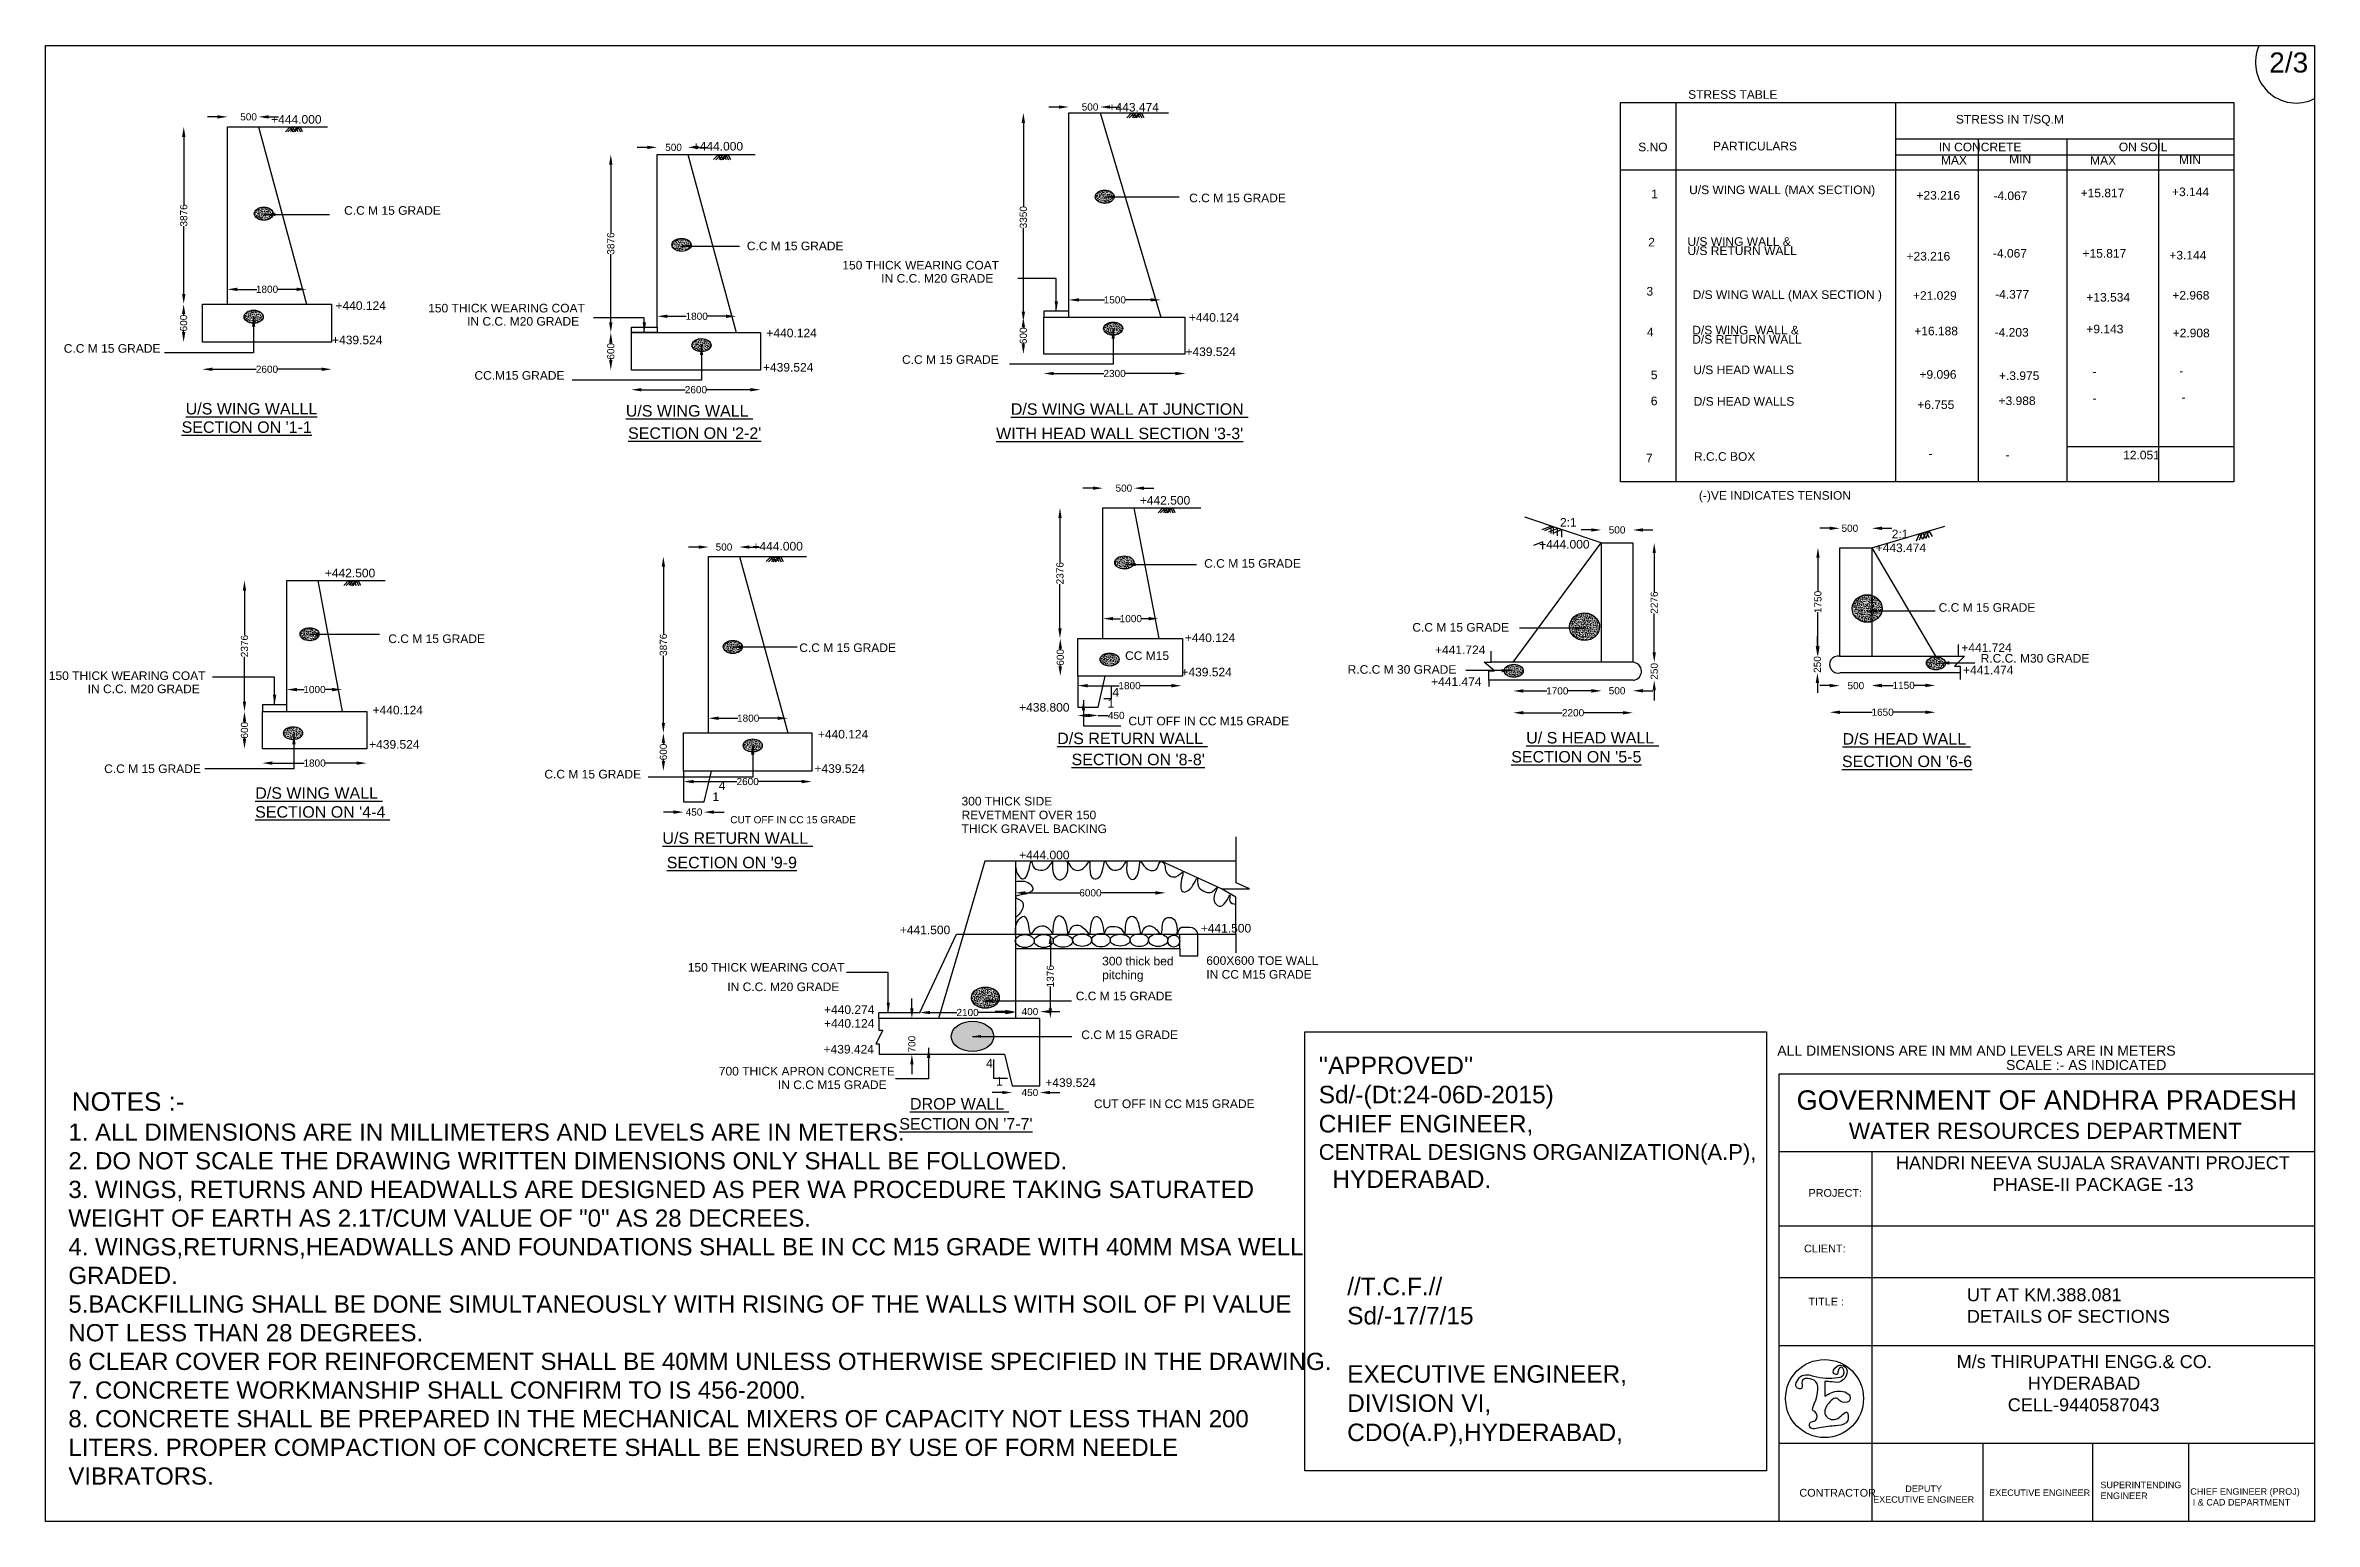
# Model space of a CAD drawing. Header units: millimetres. Extents: x 956 to 8879, y 2115 to 7267.
import ezdxf

# ---------------------------------------------------------------- set-up
doc = ezdxf.new("R2010")
doc.units = ezdxf.units.MM
doc.header["$MEASUREMENT"] = 0
doc.layers.add('DRAWING', color=7, linetype='Continuous')
doc.layers.add('TEXT', color=7, linetype='Continuous')
doc.styles.get("Standard").update_dxf_attribs({"font": 'arial.ttf', "height": 25})
doc.dimstyles.get("Standard").update_dxf_attribs({"dimtxt": 30, "dimasz": 35, "dimexe": 0.18, "dimexo": 0.0625, "dimgap": 0.09, "dimtad": 0, "dimdec": 0, "dimzin": 0, "dimdsep": 46, "dimtxsty": 'Standard', "dimcen": 0.09, "dimse1": 1, "dimse2": 1, "dimadec": 0, "dimazin": 0, "dimtfac": 1, "dimtdec": 0, "dimtofl": 0, "dimtmove": 0, "dimatfit": 3, "dimfxl": 1, "dimtolj": 1, "dimtzin": 0, "dimarcsym": 0})
pattern_1 = [(50, (0, 0), (7.172602, -0.6275213), [0.75, -8.25]), (355, (0, 0), (-1.3875133, 7.5219213), [0.6, -6.6]), (100.4514, (0.598, -0.052), (5.785094, 6.8943954), [0.637402, -7.011421]), (46.1842, (0, 2), (10.6724105, -1.65519), [1.125, -12.375]), (96.6356, (0.889, 1.862), (9.346627, 9.741179), [0.956103, -10.51713]), (351.1842, (0, 2), (9.34662, 9.741186), [0.9, -9.9]), (21, (1, 1.5), (5.9690705, -4.026189), [0.75, -8.25]), (326, (1, 1.5), (2.4331533, 7.2515005), [0.6, -6.6]), (71.4514, (1.4974, 1.1645), (8.4022263, 3.225305), [0.637402, -7.011421]), (37.5, (0, 0), (0.12159855, 3.32893854), [0, -6.52, 0, -6.7, 0, -6.625]), (7.5, (0, 0), (2.6306954, 3.9441171), [0, -3.82, 0, -6.37, 0, -2.525]), (327.5, (-2.23, 0), (5.3382244, -0.2255487), [0, -2.5, 0, -7.8, 0, -10.35]), (317.5, (-3.23, 0), (5.8318617, 1.0010498), [0, -3.25, 0, -5.18, 0, -7.35])]

msp = doc.modelspace()

# ---------------------------------------------------------------- texts
at = {"layer": 'DRAWING', "color": 0}
for s, height, p in [('2/3', 70, (8720.7, 7172.4)), ('STRESS TABLE ', 30, (6691.6, 7080.7)), ('STRESS IN T/SQ.M ', 30, (7626.5, 6994.4)), ('S.NO ', 30, (6517.3, 6897.5)), ('PARTICULARS ', 30, (6778.3, 6900.5)), ('IN CONCRETE ', 30, (7566.8, 6897.5)), ('ON SOIL', 30, (8195.4, 6897.7)), ('MAX ', 30, (7574.3, 6851.3)), ('MIN ', 30, (7812.5, 6855.1)), ('MAX', 30, (8095.2, 6850.4)), ('MIN ', 30, (8405.7, 6853.1)), ('1', 30, (6562.8, 6733.7)), ('U/S WING WALL (MAX SECTION)', 30, (6695.2, 6748)), ('+23.216', 30, (7488.7, 6729)), ('-4.067', 30, (7757.4, 6727.2)), ('+15.817', 30, (8062, 6737.2)), ('+3.144', 30, (8381.3, 6741)), ('2', 30, (6552.2, 6565.4)), ('U/S WING WALL & ', 30, (6689.2, 6567.5)), ('U/S RETURN WALL ', 30, (6689.2, 6535.4)), ('+23.216', 30, (7454, 6516.3)), ('-4.067', 30, (7755.9, 6526.6)), ('+15.817', 30, (8068.7, 6526.2)), ('+3.144', 30, (8371.9, 6520)), ('3', 30, (6546.1, 6394.1)), ('D/S WING WALL (MAX SECTION )', 30, (6707.2, 6382.2)), ('+21.029', 30, (7476.7, 6379.1)), ('-4.377', 30, (7763.4, 6383.4)), ('+13.534', 30, (8082.1, 6372.9)), ('+2.968', 30, (8382.4, 6380)), ('4', 30, (6547.6, 6251.5)), ('D/S WING  WALL & ', 30, (6706, 6258.4)), ('+16.188', 30, (7481.2, 6255.4)), ('-4.203', 30, (7761.9, 6250.7)), ('+9.143', 30, (8082.1, 6262.1)), ('+2.908', 30, (8383.4, 6248.4)), ('D/S RETURN WALL ', 30, (6706, 6226.2)), ('5', 30, (6561.3, 6102.1)), ('U/S HEAD WALLS ', 30, (6709.6, 6119.7)), ('+9.096', 30, (7499.3, 6103.7)), ('+.3.975', 30, (7777, 6099.3)), ('-', 30, (8103.5, 6113.9)), ('-', 30, (8406.6, 6116.1)), ('6', 30, (6561.3, 6011.1)), ('D/S HEAD WALLS ', 30, (6710.8, 6009.7)), ('+6.755', 30, (7491.7, 5998.1)), ('+3.988', 30, (7775.5, 6011.8)), ('-', 30, (8103.5, 6020.4)), ('-', 30, (8414, 6024.5)), ('7', 30, (6544.6, 5812.5)), ('R.C.C BOX ', 30, (6712, 5817.2)), ('-', 30, (7531, 5827.7)), ('-', 30, (7799.7, 5823.3)), ('12.051', 30, (8210.6, 5822.4)), ('(-)VE INDICATES TENSION ', 30, (6729.3, 5681.4))]:
    msp.add_text(s, height=height, dxfattribs=at).set_placement(p)
at = {"layer": 'TEXT', "color": 0}
for s, height, p in [('+443.474', 30, (4667.8, 7036.1)), ('+444.000', 30, (1744, 6993.9)), ('+444.000', 30, (3215.8, 6900.2)), ('C.C M 15 GRADE ', 30, (4949.4, 6719.6)), ('C.C M 15 GRADE ', 30, (1998.8, 6675.9)), ('C.C M 15 GRADE ', 30, (3404.8, 6552.2)), ('150 THICK WEARING COAT ', 30, (3738.4, 6485)), ('IN C.C. M20 GRADE ', 30, (3874.3, 6439)), ('+440.124', 30, (1968.7, 6343.9)), ('150 THICK WEARING COAT ', 30, (2292.2, 6335.1)), ('IN C.C. M20 GRADE ', 30, (2428.1, 6289)), ('+440.124', 30, (3473.3, 6248.4)), ('+440.124', 30, (4948.4, 6302.8)), ('C.C M 15 GRADE ', 30, (1019.9, 6194.4)), ('+439.524', 30, (1956.7, 6224)), ('C.C M 15 GRADE ', 30, (3946.8, 6155.6)), ('+439.524', 30, (4936.4, 6182.9)), ('CC.M15 GRADE ', 30, (2453.9, 6100.2)), ('+439.524', 30, (3461.3, 6128.6)), ("%%USECTION ON '1-1", 40, (1431.3, 5914.8)), ('%%UU/S WING WALLL', 40, (1445.6, 5979.1)), ('%%UU/S WING WALL ', 40, (2982.4, 5971.5)), ('%%UD/S WING WALL AT JUNCTION ', 40, (4326.7, 5977.9)), ("%%USECTION ON '2-2'", 40, (2990.2, 5893.9)), ("%%UWITH HEAD WALL SECTION '3-3'", 40, (4275.5, 5892.8)), ('+442.500', 30, (4777.1, 5664.3)), ('2:1', 30, (6244.2, 5587.5)), ('2:1', 30, (7402.5, 5546.9)), ('+444.000', 30, (3424.6, 5504.3)), ('C.C M 15 GRADE ', 30, (5001.8, 5444)), ('+444.000', 30, (6171.5, 5511)), ('+443.474', 30, (7346.4, 5498.6)), ('+442.500', 30, (1931.5, 5410.7)), ('C.C M 15 GRADE ', 30, (7566.3, 5290.3)), ('C.C M 15 GRADE ', 30, (5728.6, 5221.1)), ('C.C M 15 GRADE ', 30, (2152.9, 5181.2)), ('C.C M 15 GRADE ', 30, (3588, 5149.9)), ('CC M15 ', 30, (4725.6, 5122.3)), ('+440.124', 30, (4934.3, 5184.7)), ('+441.724', 30, (5807.9, 5142.5)), ('+441.724', 30, (7645.5, 5149.7)), ('150 THICK WEARING COAT ', 30, (967.6, 5052.3)), ('+439.524', 30, (4922.3, 5064.9)), ('R.C.C M 30 GRADE ', 30, (5502.8, 5074)), ('+441.474', 30, (7651.4, 5072)), ('R.C.C. M30 GRADE ', 30, (7712.9, 5113)), ('IN C.C. M20 GRADE ', 30, (1103.5, 5006.3)), ('4', 30, (4681.2, 4994.4)), ('+441.474', 30, (5794.2, 5031.2)), ('+440.124', 30, (2098.1, 4932.3)), ('+438.800', 30, (4355.6, 4941.9)), ('1', 30, (4664.4, 4956.1)), ('CUT OFF IN CC M15 GRADE', 30, (4737.3, 4893.9)), ('+439.524', 30, (2086.1, 4812.4)), ('+440.124', 30, (3653, 4848.1)), ('%%UD/S RETURN WALL ', 40, (4488.7, 4828.6)), ('%%UU/ S HEAD WALL ', 40, (6126.2, 4830.8)), ('%%UD/S HEAD WALL ', 40, (7230.7, 4826.8)), ('C.C M 15 GRADE ', 30, (1160.9, 4727.5)), ('+439.524', 30, (3641, 4728.2)), ("%%USECTION ON '8-8'", 40, (4538.7, 4754.9)), ("%%USECTION ON '5-5", 40, (6073.9, 4764.4)), ("%%USECTION ON '6-6", 40, (7228.7, 4748.4)), ('%%UD/S WING WALL ', 40, (1688.6, 4637.8)), ('C.C M 15 GRADE ', 30, (2698, 4708.6)), ('4', 30, (3306.9, 4668.9)), ("%%USECTION ON '4-4 ", 40, (1688.2, 4571.8)), ('1', 30, (3284.8, 4629.9)), ('300 THICK SIDE', 30, (4154.5, 4614.4)), ('REVETMENT OVER 150', 30, (4154.5, 4566.2)), ('%%UU/S RETURN WALL ', 40, (3110.2, 4480.5)), ('CUT OFF IN CC 15 GRADE ', 25, (3347.1, 4552.2)), ('THICK GRAVEL BACKING ', 30, (4154.5, 4518)), ('+444.000', 30, (4355.6, 4426.5)), ("%%USECTION ON '9-9", 40, (3125.3, 4395.2)), ('+441.500', 30, (4989.9, 4170.9)), ('+441.500', 30, (3939.2, 4165.1)), ('150 THICK WEARING COAT ', 30, (3198.7, 4034.5)), ('300 thick bed ', 30, (4645.6, 4056.3)), ('600X600 TOE WALL', 30, (5009.2, 4058.1)), ('IN C.C. M20 GRADE ', 30, (3336.7, 3966.4)), ('C.C M 15 GRADE ', 30, (4553.3, 3934.4)), ('pitching ', 30, (4645.6, 4008.1)), ('IN CC M15 GRADE ', 30, (5009.2, 4009.9)), ('+440.274', 30, (3674.4, 3886.9)), ('+440.124', 30, (3674.4, 3838.7)), ('C.C M 15 GRADE ', 30, (4572.7, 3799)), ('+439.424', 30, (3672.8, 3748.7)), ('4', 30, (4240.4, 3699.4)), ('ALL DIMENSIONS ARE IN MM AND LEVELS ARE IN METERS ', 35, (7002.8, 3741.1)), ('SCALE :- AS INDICATED ', 35, (7801.7, 3691.2)), ('700 THICK APRON CONCRETE ', 30, (3307.1, 3672.1)), ('IN C.C M15 GRADE ', 30, (3513.4, 3624.5)), ('1', 30, (4275.2, 3636.6)), ('+439.524', 30, (4447.1, 3632.3)), ('NOTES :-', 65, (1047.9, 3548.7)), ('%%UDROP WALL ', 40, (3974.6, 3553.2)), ('CUT OFF IN CC M15 GRADE ', 30, (4616.7, 3558.2)), ("%%USECTION ON '7-7'", 40, (3937.2, 3483.4))]:
    msp.add_text(s, height=height, dxfattribs=at).set_placement(p)
at = {"layer": 'TEXT', "color": 0, "attachment_point": 1}
for s, insert, char_height, width in [("''APPROVED'' \\PSd/-(Dt:24-06D-2015) \\PCHIEF ENGINEER, \\P{\\H0.90002x;CENTRAL DESIGNS ORGANIZATION(A.P),} \\P  HYDERABAD.", (5401.7, 3738), 61.11, 1691.135), ('\\pi36.581;{\\H1.5x;GOVERNMENT OF ANDHRA PRADESH}  \\P\\pi218.81;{\\H1.25x;WATER RESOURCES DEPARTMENT }', (7033.9, 3620.2), 45.203, 1807.769), ('1. ALL DIMENSIONS ARE IN MILLIMETERS AND LEVELS ARE IN METERS. \\P2. DO NOT SCALE THE DRAWING WRITTEN DIMENSIONS ONLY SHALL BE FOLLOWED. \\P3. WINGS, RETURNS AND HEADWALLS ARE DESIGNED AS PER WA PROCEDURE TAKING SATURATED WEIGHT OF EARTH AS 2.1T/CUM VALUE OF "0" AS 28 DECREES. \\P4. WINGS,RETURNS,HEADWALLS AND FOUNDATIONS SHALL BE IN CC M15 GRADE WITH 40MM MSA WELL GRADED. \\P5.BACKFILLING SHALL BE DONE SIMULTANEOUSLY WITH RISING OF THE WALLS WITH SOIL OF PI VALUE NOT LESS THAN 28 DEGREES. \\P6 CLEAR COVER FOR REINFORCEMENT SHALL BE 40MM UNLESS OTHERWISE SPECIFIED IN THE DRAWING. \\P7. CONCRETE WORKMANSHIP SHALL CONFIRM TO IS 456-2000. \\P8. CONCRETE SHALL BE PREPARED IN THE MECHANICAL MIXERS OF CAPACITY NOT LESS THAN 200 LITERS. PROPER COMPACTION OF CONCRETE SHALL BE ENSURED BY USE OF FORM NEEDLE VIBRATORS. ', (1035.9, 3504.4), 60, 4310.355), ('\\pi3.1605;HANDRI NEEVA SUJALA SRAVANTI PROJECT \\P\\pi340.69;PHASE-II PACKAGE -13', (7414.2, 3389.9), 45.203, 1375.512), ('PROJECT:', (7111.6, 3275.8), 27.12, 278.233), ('CLIENT:', (7096.3, 3081.7), 27.12, 278.233), ('//T.C.F.// \\PSd/-17/7/15 \\P\\PEXECUTIVE ENGINEER, \\PDIVISION VI, \\PCDO(A.P),HYDERABAD,', (5501.1, 2966.4), 61.11, 1582.022), ('TITLE :', (7111.5, 2896.4), 27.12, 278.233), ('UT AT KM.388.081\\PDETAILS OF SECTIONS ', (7664.8, 2929.3), 45.203, 914.494), ('\\pi5.0876;M/s THIRUPATHI ENGG.& CO. \\P\\pi253.27;HYDERABAD   \\P\\pi183.48;CELL-9440587043', (7624.2, 2696), 45.203, 891.138), ('CONTRACTOR ', (7080.1, 2229.1), 27.122, 278.233), ('\\pi201.66;DEPUTY \\P\\pi89.481;EXECUTIVE ENGINEER ', (7248.1, 2241.1), 22.601, 528.713), ('EXECUTIVE ENGINEER', (7742.6, 2227.2), 22.601, 352.475), ('SUPERINTENDING \\PENGINEER ', (8131.2, 2254.3), 22.601, 280.694), ('CHIEF ENGINEER (PROJ)\\P I & CAD DEPARTMENT ', (8444.9, 2231.4), 22.601, 381.506)]:
    msp.add_mtext(s, dxfattribs=dict(at, insert=insert, char_height=char_height, width=width))

# ---------------------------------------------------------------- blocks, each defined once
blk = doc.blocks.new('*D4')
at = {"layer": 'Defpoints', "color": 0}
for p in [(1591.4, 6982.9), (1700.2, 7017.6), (1700.2, 6982.9)]:
    blk.add_point(p, dxfattribs=at)
at = {"layer": 'TEXT', "color": 0, "lineweight": -2}
for p, q in [((1556.4, 7017.6), (1521.4, 7017.6)), ((1735.2, 7017.6), (1770.2, 7017.6))]:
    blk.add_line(p, q, dxfattribs=at)
at = {"layer": 'TEXT', "color": 0}
for points in [[(1556.4, 7023.4), (1556.4, 7011.8), (1591.4, 7017.6)], [(1735.2, 7023.4), (1735.2, 7011.8), (1700.2, 7017.6)]]:
    blk.add_solid(points, dxfattribs=at)
at = {"layer": 'TEXT', "color": 0, "insert": (1665.2, 7017.6), "char_height": 25, "attachment_point": 5}
blk.add_mtext('\\A1;500', dxfattribs=at)
blk = doc.blocks.new('*D5')
at = {"layer": 'Defpoints', "color": 0}
for p in [(1591.4, 6982.9), (1438.7, 6364.4), (1591.4, 6364.4)]:
    blk.add_point(p, dxfattribs=at)
at = {"layer": 'TEXT', "color": 0, "lineweight": -2}
for p, q in [((1438.7, 6947.9), (1438.7, 6711.1)), ((1438.7, 6399.4), (1438.7, 6636.3))]:
    blk.add_line(p, q, dxfattribs=at)
at = {"layer": 'TEXT', "color": 0}
for points in [[(1432.9, 6947.9), (1444.6, 6947.9), (1438.7, 6982.9)], [(1432.9, 6399.4), (1444.6, 6399.4), (1438.7, 6364.4)]]:
    blk.add_solid(points, dxfattribs=at)
at = {"layer": 'TEXT', "color": 0, "insert": (1438.7, 6673.7), "char_height": 25, "attachment_point": 5, "rotation": 90}
blk.add_mtext('\\A1;3876', dxfattribs=at)
blk = doc.blocks.new('*D6')
at = {"layer": 'Defpoints', "color": 0}
for p in [(1591.4, 6364.4), (1438.4, 6231.6), (1591.4, 6231.6)]:
    blk.add_point(p, dxfattribs=at)
at = {"layer": 'TEXT', "color": 0, "lineweight": -2}
for p, q in [((1438.4, 6329.4), (1438.4, 6325.7)), ((1438.4, 6266.6), (1438.4, 6270.3))]:
    blk.add_line(p, q, dxfattribs=at)
at = {"layer": 'TEXT', "color": 0}
for points in [[(1432.6, 6329.4), (1444.2, 6329.4), (1438.4, 6364.4)], [(1432.6, 6266.6), (1444.2, 6266.6), (1438.4, 6231.6)]]:
    blk.add_solid(points, dxfattribs=at)
at = {"layer": 'TEXT', "color": 0, "insert": (1438.4, 6298), "char_height": 25, "attachment_point": 5, "rotation": 90}
blk.add_mtext('\\A1;600', dxfattribs=at)
blk = doc.blocks.new('*D7')
at = {"layer": 'Defpoints', "color": 0}
for p in [(1591.4, 6364.4), (1867.9, 6415.7), (1867.9, 6364.4)]:
    blk.add_point(p, dxfattribs=at)
at = {"layer": 'TEXT', "color": 0, "lineweight": -2}
for p, q in [((1626.4, 6415.7), (1693.4, 6415.7)), ((1832.9, 6415.7), (1765.8, 6415.7))]:
    blk.add_line(p, q, dxfattribs=at)
at = {"layer": 'TEXT', "color": 0}
for points in [[(1626.4, 6421.6), (1626.4, 6409.9), (1591.4, 6415.7)], [(1832.9, 6421.6), (1832.9, 6409.9), (1867.9, 6415.7)]]:
    blk.add_solid(points, dxfattribs=at)
at = {"layer": 'TEXT', "color": 0, "insert": (1729.6, 6415.7), "char_height": 25, "attachment_point": 5}
blk.add_mtext('\\A1;1800', dxfattribs=at)
blk = doc.blocks.new('*D8')
at = {"layer": 'Defpoints', "color": 0}
for p in [(1503.7, 6231.6), (1955, 6231.6), (1955, 6136.7)]:
    blk.add_point(p, dxfattribs=at)
at = {"layer": 'TEXT', "color": 0, "lineweight": -2}
for p, q in [((1538.7, 6136.7), (1691.8, 6136.7)), ((1920, 6136.7), (1767, 6136.7))]:
    blk.add_line(p, q, dxfattribs=at)
at = {"layer": 'TEXT', "color": 0}
for points in [[(1538.7, 6142.6), (1538.7, 6130.9), (1503.7, 6136.7)], [(1920, 6142.6), (1920, 6130.9), (1955, 6136.7)]]:
    blk.add_solid(points, dxfattribs=at)
at = {"layer": 'TEXT', "color": 0, "insert": (1729.4, 6136.7), "char_height": 25, "attachment_point": 5}
blk.add_mtext('\\A1;2600', dxfattribs=at)
blk = doc.blocks.new('*D9')
at = {"layer": 'Defpoints', "color": 0}
for p in [(3198.8, 6911.2), (3092, 6886), (3198.8, 6886)]:
    blk.add_point(p, dxfattribs=at)
at = {"layer": 'TEXT', "color": 0, "lineweight": -2}
for p, q in [((3057, 6911.2), (3022, 6911.2)), ((3233.8, 6911.2), (3268.8, 6911.2))]:
    blk.add_line(p, q, dxfattribs=at)
at = {"layer": 'TEXT', "color": 0}
for points in [[(3057, 6917), (3057, 6905.4), (3092, 6911.2)], [(3233.8, 6917), (3233.8, 6905.4), (3198.8, 6911.2)]]:
    blk.add_solid(points, dxfattribs=at)
at = {"layer": 'TEXT', "color": 0, "insert": (3149.1, 6911.2), "char_height": 25, "attachment_point": 5}
blk.add_mtext('\\A1;500', dxfattribs=at)
blk = doc.blocks.new('*D10')
at = {"layer": 'Defpoints', "color": 0}
for p in [(3092, 6886), (2929.9, 6265.1), (3092, 6265.1)]:
    blk.add_point(p, dxfattribs=at)
at = {"layer": 'TEXT', "color": 0, "lineweight": -2}
for p, q in [((2929.9, 6851), (2929.9, 6612.9)), ((2929.9, 6300.1), (2929.9, 6538.1))]:
    blk.add_line(p, q, dxfattribs=at)
at = {"layer": 'TEXT', "color": 0}
for points in [[(2924.1, 6851), (2935.7, 6851), (2929.9, 6886)], [(2924.1, 6300.1), (2935.7, 6300.1), (2929.9, 6265.1)]]:
    blk.add_solid(points, dxfattribs=at)
at = {"layer": 'TEXT', "color": 0, "insert": (2929.9, 6575.5), "char_height": 25, "attachment_point": 5, "rotation": 90}
blk.add_mtext('\\A1;3876', dxfattribs=at)
blk = doc.blocks.new('*D11')
at = {"layer": 'Defpoints', "color": 0}
for p in [(3092, 6265.1), (2929.9, 6133.8), (3092, 6133.8)]:
    blk.add_point(p, dxfattribs=at)
at = {"layer": 'TEXT', "color": 0, "lineweight": -2}
for p, q in [((2929.9, 6230.1), (2929.9, 6227.2)), ((2929.9, 6168.8), (2929.9, 6171.7))]:
    blk.add_line(p, q, dxfattribs=at)
at = {"layer": 'TEXT', "color": 0}
for points in [[(2924.1, 6230.1), (2935.7, 6230.1), (2929.9, 6265.1)], [(2924.1, 6168.8), (2935.7, 6168.8), (2929.9, 6133.8)]]:
    blk.add_solid(points, dxfattribs=at)
at = {"layer": 'TEXT', "color": 0, "insert": (2929.9, 6199.4), "char_height": 25, "attachment_point": 5, "rotation": 90}
blk.add_mtext('\\A1;600', dxfattribs=at)
blk = doc.blocks.new('*D12')
at = {"layer": 'Defpoints', "color": 0}
for p in [(3092, 6265.1), (3367.5, 6321.7), (3367.5, 6265.1)]:
    blk.add_point(p, dxfattribs=at)
at = {"layer": 'TEXT', "color": 0, "lineweight": -2}
for p, q in [((3127, 6321.7), (3193.6, 6321.7)), ((3332.5, 6321.7), (3266, 6321.7))]:
    blk.add_line(p, q, dxfattribs=at)
at = {"layer": 'TEXT', "color": 0}
for points in [[(3127, 6327.5), (3127, 6315.8), (3092, 6321.7)], [(3332.5, 6327.5), (3332.5, 6315.8), (3367.5, 6321.7)]]:
    blk.add_solid(points, dxfattribs=at)
at = {"layer": 'TEXT', "color": 0, "insert": (3229.8, 6321.7), "char_height": 25, "attachment_point": 5}
blk.add_mtext('\\A1;1800', dxfattribs=at)
blk = doc.blocks.new('*D13')
at = {"layer": 'Defpoints', "color": 0}
for p in [(3001.8, 6133.8), (3452.4, 6133.8), (3452.4, 6065.4)]:
    blk.add_point(p, dxfattribs=at)
at = {"layer": 'TEXT', "color": 0, "lineweight": -2}
for p, q in [((3036.8, 6065.4), (3189.5, 6065.4)), ((3417.4, 6065.4), (3264.7, 6065.4))]:
    blk.add_line(p, q, dxfattribs=at)
at = {"layer": 'TEXT', "color": 0}
for points in [[(3036.8, 6071.2), (3036.8, 6059.5), (3001.8, 6065.4)], [(3417.4, 6071.2), (3417.4, 6059.5), (3452.4, 6065.4)]]:
    blk.add_solid(points, dxfattribs=at)
at = {"layer": 'TEXT', "color": 0, "insert": (3227.1, 6065.4), "char_height": 25, "attachment_point": 5}
blk.add_mtext('\\A1;2600', dxfattribs=at)
blk = doc.blocks.new('*D14')
at = {"layer": 'Defpoints', "color": 0}
for p in [(4638.3, 7052), (4529.5, 7031.8), (4638.3, 7031.8)]:
    blk.add_point(p, dxfattribs=at)
at = {"layer": 'TEXT', "color": 0, "lineweight": -2}
for p, q in [((4494.5, 7052), (4459.5, 7052)), ((4673.3, 7052), (4708.3, 7052))]:
    blk.add_line(p, q, dxfattribs=at)
at = {"layer": 'TEXT', "color": 0}
for points in [[(4494.5, 7057.8), (4494.5, 7046.1), (4529.5, 7052)], [(4673.3, 7057.8), (4673.3, 7046.1), (4638.3, 7052)]]:
    blk.add_solid(points, dxfattribs=at)
at = {"layer": 'TEXT', "color": 0, "insert": (4603.3, 7052), "char_height": 25, "attachment_point": 5}
blk.add_mtext('\\A1;500', dxfattribs=at)
blk = doc.blocks.new('*D15')
at = {"layer": 'Defpoints', "color": 0}
for p in [(4529.5, 7031.8), (4370.4, 6303), (4529.5, 6303)]:
    blk.add_point(p, dxfattribs=at)
at = {"layer": 'TEXT', "color": 0, "lineweight": -2}
for p, q in [((4370.4, 6996.8), (4370.4, 6704.8)), ((4370.4, 6338), (4370.4, 6630.1))]:
    blk.add_line(p, q, dxfattribs=at)
at = {"layer": 'TEXT', "color": 0}
for points in [[(4364.6, 6996.8), (4376.3, 6996.8), (4370.4, 7031.8)], [(4364.6, 6338), (4376.3, 6338), (4370.4, 6303)]]:
    blk.add_solid(points, dxfattribs=at)
at = {"layer": 'TEXT', "color": 0, "insert": (4370.4, 6667.4), "char_height": 25, "attachment_point": 5, "rotation": 90}
blk.add_mtext('\\A1;3350', dxfattribs=at)
blk = doc.blocks.new('*D16')
at = {"layer": 'Defpoints', "color": 0}
for p in [(4529.5, 6318), (4370.4, 6189.2), (4529.5, 6189.2)]:
    blk.add_point(p, dxfattribs=at)
at = {"layer": 'TEXT', "color": 0, "lineweight": -2}
for p, q in [((4370.4, 6283), (4370.4, 6281.3)), ((4370.4, 6224.2), (4370.4, 6225.8))]:
    blk.add_line(p, q, dxfattribs=at)
at = {"layer": 'TEXT', "color": 0}
for points in [[(4364.6, 6283), (4376.3, 6283), (4370.4, 6318)], [(4364.6, 6224.2), (4376.3, 6224.2), (4370.4, 6189.2)]]:
    blk.add_solid(points, dxfattribs=at)
at = {"layer": 'TEXT', "color": 0, "insert": (4370.4, 6253.6), "char_height": 25, "attachment_point": 5, "rotation": 90}
blk.add_mtext('\\A1;600', dxfattribs=at)
blk = doc.blocks.new('*D17')
at = {"layer": 'Defpoints', "color": 0}
for p in [(4850.2, 6378.8), (4529.5, 6318), (4850.2, 6318)]:
    blk.add_point(p, dxfattribs=at)
at = {"layer": 'TEXT', "color": 0, "lineweight": -2}
for p, q in [((4564.5, 6378.8), (4653.6, 6378.8)), ((4815.2, 6378.8), (4726, 6378.8))]:
    blk.add_line(p, q, dxfattribs=at)
at = {"layer": 'TEXT', "color": 0}
for points in [[(4564.5, 6384.7), (4564.5, 6373), (4529.5, 6378.8)], [(4815.2, 6384.7), (4815.2, 6373), (4850.2, 6378.8)]]:
    blk.add_solid(points, dxfattribs=at)
at = {"layer": 'TEXT', "color": 0, "insert": (4689.8, 6378.8), "char_height": 25, "attachment_point": 5}
blk.add_mtext('\\A1;1500', dxfattribs=at)
blk = doc.blocks.new('*D18')
at = {"layer": 'Defpoints', "color": 0}
for p in [(4441.6, 6189.2), (4936.4, 6182.9), (4936.4, 6121.9)]:
    blk.add_point(p, dxfattribs=at)
at = {"layer": 'TEXT', "color": 0, "lineweight": -2}
for p, q in [((4476.6, 6121.9), (4651.4, 6121.9)), ((4901.4, 6121.9), (4726.6, 6121.9))]:
    blk.add_line(p, q, dxfattribs=at)
at = {"layer": 'TEXT', "color": 0}
for points in [[(4476.6, 6127.8), (4476.6, 6116.1), (4441.6, 6121.9)], [(4901.4, 6127.8), (4901.4, 6116.1), (4936.4, 6121.9)]]:
    blk.add_solid(points, dxfattribs=at)
at = {"layer": 'TEXT', "color": 0, "insert": (4689, 6121.9), "char_height": 25, "attachment_point": 5}
blk.add_mtext('\\A1;2300', dxfattribs=at)
blk = doc.blocks.new('*D19')
at = {"layer": 'Defpoints', "color": 0}
for p in [(4756.4, 5721.8), (4648.1, 5652.8), (4756.4, 5652.8)]:
    blk.add_point(p, dxfattribs=at)
at = {"layer": 'TEXT', "color": 0, "lineweight": -2}
for p, q in [((4613.1, 5721.8), (4578.1, 5721.8)), ((4791.4, 5721.8), (4826.4, 5721.8))]:
    blk.add_line(p, q, dxfattribs=at)
at = {"layer": 'TEXT', "color": 0}
for points in [[(4613.1, 5727.6), (4613.1, 5715.9), (4648.1, 5721.8)], [(4791.4, 5727.6), (4791.4, 5715.9), (4756.4, 5721.8)]]:
    blk.add_solid(points, dxfattribs=at)
at = {"layer": 'TEXT', "color": 0, "insert": (4721.4, 5721.8), "char_height": 25, "attachment_point": 5}
blk.add_mtext('\\A1;500', dxfattribs=at)
blk = doc.blocks.new('*D20')
at = {"layer": 'Defpoints', "color": 0}
for p in [(4648.1, 5652.8), (4498.3, 5197), (4648.1, 5197)]:
    blk.add_point(p, dxfattribs=at)
at = {"layer": 'TEXT', "color": 0, "lineweight": -2}
for p, q in [((4498.3, 5617.8), (4498.3, 5462.5)), ((4498.3, 5232), (4498.3, 5387.3))]:
    blk.add_line(p, q, dxfattribs=at)
at = {"layer": 'TEXT', "color": 0}
for points in [[(4492.5, 5617.8), (4504.1, 5617.8), (4498.3, 5652.8)], [(4492.5, 5232), (4504.1, 5232), (4498.3, 5197)]]:
    blk.add_solid(points, dxfattribs=at)
at = {"layer": 'TEXT', "color": 0, "insert": (4498.3, 5424.9), "char_height": 25, "attachment_point": 5, "rotation": 90}
blk.add_mtext('\\A1;2376', dxfattribs=at)
blk = doc.blocks.new('*D21')
at = {"layer": 'Defpoints', "color": 0}
for p in [(4843.2, 5266.3), (4648.1, 5190.3), (4843.2, 5197)]:
    blk.add_point(p, dxfattribs=at)
at = {"layer": 'TEXT', "color": 0, "lineweight": -2}
for p, q in [((4683.1, 5266.3), (4709.5, 5266.3)), ((4808.2, 5266.3), (4781.9, 5266.3))]:
    blk.add_line(p, q, dxfattribs=at)
at = {"layer": 'TEXT', "color": 0}
for points in [[(4683.1, 5272.2), (4683.1, 5260.5), (4648.1, 5266.3)], [(4808.2, 5272.2), (4808.2, 5260.5), (4843.2, 5266.3)]]:
    blk.add_solid(points, dxfattribs=at)
at = {"layer": 'TEXT', "color": 0, "insert": (4745.7, 5266.3), "char_height": 25, "attachment_point": 5}
blk.add_mtext('\\A1;1000', dxfattribs=at)
blk = doc.blocks.new('*D22')
at = {"layer": 'Defpoints', "color": 0}
for p in [(4560.1, 5197), (4499.4, 5065.5), (4560.1, 5065.5)]:
    blk.add_point(p, dxfattribs=at)
at = {"layer": 'TEXT', "color": 0, "lineweight": -2}
for p, q in [((4499.4, 5162), (4499.4, 5159)), ((4499.4, 5100.5), (4499.4, 5103.5))]:
    blk.add_line(p, q, dxfattribs=at)
at = {"layer": 'TEXT', "color": 0}
for points in [[(4493.5, 5162), (4505.2, 5162), (4499.4, 5197)], [(4493.5, 5100.5), (4505.2, 5100.5), (4499.4, 5065.5)]]:
    blk.add_solid(points, dxfattribs=at)
at = {"layer": 'TEXT', "color": 0, "insert": (4499.4, 5131.3), "char_height": 25, "attachment_point": 5, "rotation": 90}
blk.add_mtext('\\A1;600', dxfattribs=at)
blk = doc.blocks.new('*D23')
at = {"layer": 'Defpoints', "color": 0}
for p in [(4560.1, 5065.5), (4922.3, 5064.9), (4922.3, 5032.4)]:
    blk.add_point(p, dxfattribs=at)
at = {"layer": 'TEXT', "color": 0, "lineweight": -2}
for p, q in [((4595.1, 5032.4), (4705, 5032.4)), ((4887.3, 5032.4), (4777.4, 5032.4))]:
    blk.add_line(p, q, dxfattribs=at)
at = {"layer": 'TEXT', "color": 0}
for points in [[(4595.1, 5038.3), (4595.1, 5026.6), (4560.1, 5032.4)], [(4887.3, 5038.3), (4887.3, 5026.6), (4922.3, 5032.4)]]:
    blk.add_solid(points, dxfattribs=at)
at = {"layer": 'TEXT', "color": 0, "insert": (4741.2, 5032.4), "char_height": 25, "attachment_point": 5}
blk.add_mtext('\\A1;1800', dxfattribs=at)
blk = doc.blocks.new('*D24')
at = {"layer": 'Defpoints', "color": 0}
for p in [(6081, 5114), (6388.4, 5114), (6388.4, 5014)]:
    blk.add_point(p, dxfattribs=at)
at = {"layer": 'TEXT', "color": 0, "lineweight": -2}
for p, q in [((6116, 5014), (6198.5, 5014)), ((6353.4, 5014), (6270.9, 5014))]:
    blk.add_line(p, q, dxfattribs=at)
at = {"layer": 'TEXT', "color": 0}
for points in [[(6116, 5019.8), (6116, 5008.2), (6081, 5014)], [(6353.4, 5019.8), (6353.4, 5008.2), (6388.4, 5014)]]:
    blk.add_solid(points, dxfattribs=at)
at = {"layer": 'TEXT', "color": 0, "insert": (6234.7, 5014), "char_height": 25, "attachment_point": 5}
blk.add_mtext('\\A1;1700', dxfattribs=at)
blk = doc.blocks.new('*D25')
at = {"layer": 'Defpoints', "color": 0}
for p in [(6388.4, 5114), (6498.6, 5114), (6498.6, 5014.7)]:
    blk.add_point(p, dxfattribs=at)
at = {"layer": 'TEXT', "color": 0, "lineweight": -2}
for p, q in [((6353.4, 5014.7), (6318.4, 5014.7)), ((6533.6, 5014.7), (6568.6, 5014.7))]:
    blk.add_line(p, q, dxfattribs=at)
at = {"layer": 'TEXT', "color": 0}
for points in [[(6353.4, 5020.6), (6353.4, 5008.9), (6388.4, 5014.7)], [(6533.6, 5020.6), (6533.6, 5008.9), (6498.6, 5014.7)]]:
    blk.add_solid(points, dxfattribs=at)
at = {"layer": 'TEXT', "color": 0, "insert": (6443.5, 5014.7), "char_height": 25, "attachment_point": 5}
blk.add_mtext('\\A1;500', dxfattribs=at)
blk = doc.blocks.new('*D26')
at = {"layer": 'Defpoints', "color": 0}
for p in [(6081, 5114), (6498.6, 5114), (6498.6, 4937.9)]:
    blk.add_point(p, dxfattribs=at)
at = {"layer": 'TEXT', "color": 0, "lineweight": -2}
for p, q in [((6116, 4937.9), (6252.2, 4937.9)), ((6463.6, 4937.9), (6327.4, 4937.9))]:
    blk.add_line(p, q, dxfattribs=at)
at = {"layer": 'TEXT', "color": 0}
for points in [[(6116, 4943.8), (6116, 4932.1), (6081, 4937.9)], [(6463.6, 4943.8), (6463.6, 4932.1), (6498.6, 4937.9)]]:
    blk.add_solid(points, dxfattribs=at)
at = {"layer": 'TEXT', "color": 0, "insert": (6289.8, 4937.9), "char_height": 25, "attachment_point": 5}
blk.add_mtext('\\A1;2200', dxfattribs=at)
blk = doc.blocks.new('*D27')
at = {"layer": 'Defpoints', "color": 0}
for p in [(6498.6, 5530.9), (6498.6, 5114), (6573.2, 5114)]:
    blk.add_point(p, dxfattribs=at)
at = {"layer": 'TEXT', "color": 0, "lineweight": -2}
for p, q in [((6573.2, 5495.9), (6573.2, 5360)), ((6573.2, 5149), (6573.2, 5284.8))]:
    blk.add_line(p, q, dxfattribs=at)
at = {"layer": 'TEXT', "color": 0}
for points in [[(6567.4, 5495.9), (6579, 5495.9), (6573.2, 5530.9)], [(6567.4, 5149), (6579, 5149), (6573.2, 5114)]]:
    blk.add_solid(points, dxfattribs=at)
at = {"layer": 'TEXT', "color": 0, "insert": (6573.2, 5322.4), "char_height": 25, "attachment_point": 5, "rotation": 90}
blk.add_mtext('\\A1;2276', dxfattribs=at)
blk = doc.blocks.new('*D28')
at = {"layer": 'Defpoints', "color": 0}
for p in [(6498.6, 5114), (6498.6, 5051.1), (6573.2, 5051.1)]:
    blk.add_point(p, dxfattribs=at)
at = {"layer": 'TEXT', "color": 0, "lineweight": -2}
for p, q in [((6573.2, 5149), (6573.2, 5184)), ((6573.2, 5016.1), (6573.2, 4981.1))]:
    blk.add_line(p, q, dxfattribs=at)
at = {"layer": 'TEXT', "color": 0}
for points in [[(6567.4, 5149), (6579, 5149), (6573.2, 5114)], [(6567.4, 5016.1), (6579, 5016.1), (6573.2, 5051.1)]]:
    blk.add_solid(points, dxfattribs=at)
at = {"layer": 'TEXT', "color": 0, "insert": (6573.2, 5082.5), "char_height": 25, "attachment_point": 5, "rotation": 90}
blk.add_mtext('\\A1;250', dxfattribs=at)
blk = doc.blocks.new('*D29')
at = {"layer": 'Defpoints', "color": 0}
for p in [(7333.2, 5581.7), (7221.3, 5513.8), (7333.2, 5513.8)]:
    blk.add_point(p, dxfattribs=at)
at = {"layer": 'TEXT', "color": 0, "lineweight": -2}
for p, q in [((7186.3, 5581.7), (7151.3, 5581.7)), ((7368.2, 5581.7), (7403.2, 5581.7))]:
    blk.add_line(p, q, dxfattribs=at)
at = {"layer": 'TEXT', "color": 0}
for points in [[(7186.3, 5587.6), (7186.3, 5575.9), (7221.3, 5581.7)], [(7368.2, 5587.6), (7368.2, 5575.9), (7333.2, 5581.7)]]:
    blk.add_solid(points, dxfattribs=at)
at = {"layer": 'TEXT', "color": 0, "insert": (7256.3, 5581.7), "char_height": 25, "attachment_point": 5}
blk.add_mtext('\\A1;500', dxfattribs=at)
blk = doc.blocks.new('*D30')
at = {"layer": 'Defpoints', "color": 0}
for p in [(7221.3, 5513.8), (7144.9, 5135.5), (7221.3, 5135.5)]:
    blk.add_point(p, dxfattribs=at)
at = {"layer": 'TEXT', "color": 0, "lineweight": -2}
for p, q in [((7144.9, 5478.8), (7144.9, 5360.9)), ((7144.9, 5170.5), (7144.9, 5288.5))]:
    blk.add_line(p, q, dxfattribs=at)
at = {"layer": 'TEXT', "color": 0}
for points in [[(7139, 5478.8), (7150.7, 5478.8), (7144.9, 5513.8)], [(7139, 5170.5), (7150.7, 5170.5), (7144.9, 5135.5)]]:
    blk.add_solid(points, dxfattribs=at)
at = {"layer": 'TEXT', "color": 0, "insert": (7144.9, 5324.7), "char_height": 25, "attachment_point": 5, "rotation": 90}
blk.add_mtext('\\A1;1750', dxfattribs=at)
blk = doc.blocks.new('*D31')
at = {"layer": 'Defpoints', "color": 0}
for p in [(7143, 5077.1), (7221.3, 5135.5), (7221.3, 5077.1)]:
    blk.add_point(p, dxfattribs=at)
at = {"layer": 'TEXT', "color": 0, "lineweight": -2}
for p, q in [((7143, 5170.5), (7143, 5205.5)), ((7143, 5042.1), (7143, 5007.1))]:
    blk.add_line(p, q, dxfattribs=at)
at = {"layer": 'TEXT', "color": 0}
for points in [[(7137.2, 5170.5), (7148.9, 5170.5), (7143, 5135.5)], [(7137.2, 5042.1), (7148.9, 5042.1), (7143, 5077.1)]]:
    blk.add_solid(points, dxfattribs=at)
at = {"layer": 'TEXT', "color": 0, "insert": (7143, 5106.3), "char_height": 25, "attachment_point": 5, "rotation": 90}
blk.add_mtext('\\A1;250', dxfattribs=at)
blk = doc.blocks.new('*D32')
at = {"layer": 'Defpoints', "color": 0}
for p in [(7221.3, 5135.5), (7333.2, 5135.5), (7333.2, 5032.5)]:
    blk.add_point(p, dxfattribs=at)
at = {"layer": 'TEXT', "color": 0, "lineweight": -2}
for p, q in [((7186.3, 5032.5), (7151.3, 5032.5)), ((7368.2, 5032.5), (7403.2, 5032.5))]:
    blk.add_line(p, q, dxfattribs=at)
at = {"layer": 'TEXT', "color": 0}
for points in [[(7186.3, 5038.4), (7186.3, 5026.7), (7221.3, 5032.5)], [(7368.2, 5038.4), (7368.2, 5026.7), (7333.2, 5032.5)]]:
    blk.add_solid(points, dxfattribs=at)
at = {"layer": 'TEXT', "color": 0, "insert": (7277.2, 5032.5), "char_height": 25, "attachment_point": 5}
blk.add_mtext('\\A1;500', dxfattribs=at)
blk = doc.blocks.new('*D33')
at = {"layer": 'Defpoints', "color": 0}
for p in [(7333.2, 5135.5), (7554.9, 5135.5), (7554.9, 5033.3)]:
    blk.add_point(p, dxfattribs=at)
at = {"layer": 'TEXT', "color": 0, "lineweight": -2}
for p, q in [((7368.2, 5033.3), (7407.9, 5033.3)), ((7519.9, 5033.3), (7480.3, 5033.3))]:
    blk.add_line(p, q, dxfattribs=at)
at = {"layer": 'TEXT', "color": 0}
for points in [[(7368.2, 5039.2), (7368.2, 5027.5), (7333.2, 5033.3)], [(7519.9, 5039.2), (7519.9, 5027.5), (7554.9, 5033.3)]]:
    blk.add_solid(points, dxfattribs=at)
at = {"layer": 'TEXT', "color": 0, "insert": (7444.1, 5033.3), "char_height": 25, "attachment_point": 5}
blk.add_mtext('\\A1;1150', dxfattribs=at)
blk = doc.blocks.new('*D34')
at = {"layer": 'Defpoints', "color": 0}
for p in [(7186.3, 5112.7), (7554.9, 5135.5), (7554.9, 4939.7)]:
    blk.add_point(p, dxfattribs=at)
at = {"layer": 'TEXT', "color": 0, "lineweight": -2}
for p, q in [((7221.3, 4939.7), (7334.4, 4939.7)), ((7519.9, 4939.7), (7406.8, 4939.7))]:
    blk.add_line(p, q, dxfattribs=at)
at = {"layer": 'TEXT', "color": 0}
for points in [[(7221.3, 4945.6), (7221.3, 4933.9), (7186.3, 4939.7)], [(7519.9, 4945.6), (7519.9, 4933.9), (7554.9, 4939.7)]]:
    blk.add_solid(points, dxfattribs=at)
at = {"layer": 'TEXT', "color": 0, "insert": (7370.6, 4939.7), "char_height": 25, "attachment_point": 5}
blk.add_mtext('\\A1;1650', dxfattribs=at)
blk = doc.blocks.new('*D35')
at = {"layer": 'Defpoints', "color": 0}
for p in [(3926.6, 3871.2), (3936.9, 3746.4), (3981.2, 3746.4)]:
    blk.add_point(p, dxfattribs=at)
at = {"layer": 'TEXT', "color": 0, "lineweight": -2}
for p, q in [((3981.2, 3906.2), (3981.2, 3941.2)), ((3981.2, 3711.4), (3981.2, 3676.4))]:
    blk.add_line(p, q, dxfattribs=at)
at = {"layer": 'TEXT', "color": 0}
for points in [[(3975.4, 3906.2), (3987, 3906.2), (3981.2, 3871.2)], [(3975.4, 3711.4), (3987, 3711.4), (3981.2, 3746.4)]]:
    blk.add_solid(points, dxfattribs=at)
at = {"layer": 'TEXT', "color": 0, "insert": (3981.2, 3781.4), "char_height": 25, "attachment_point": 5, "rotation": 90}
blk.add_mtext('\\A1;700', dxfattribs=at)
blk = doc.blocks.new('*D36')
at = {"layer": 'Defpoints', "color": 0}
for p in [(4009, 3891.7), (4342.5, 3891.7), (4342.5, 3891.7)]:
    blk.add_point(p, dxfattribs=at)
at = {"layer": 'TEXT', "color": 0, "lineweight": -2}
for p, q in [((4044, 3891.7), (4138.1, 3891.7)), ((4307.5, 3891.7), (4213.3, 3891.7))]:
    blk.add_line(p, q, dxfattribs=at)
at = {"layer": 'TEXT', "color": 0}
for points in [[(4044, 3897.5), (4044, 3885.9), (4009, 3891.7)], [(4307.5, 3897.5), (4307.5, 3885.9), (4342.5, 3891.7)]]:
    blk.add_solid(points, dxfattribs=at)
at = {"layer": 'TEXT', "color": 0, "insert": (4175.7, 3891.7), "char_height": 25, "attachment_point": 5}
blk.add_mtext('\\A1;2100', dxfattribs=at)
blk = doc.blocks.new('*D37')
at = {"layer": 'Defpoints', "color": 0}
for p in [(4428.3, 3894.9), (4342.5, 3871.2), (4428.3, 3871.2)]:
    blk.add_point(p, dxfattribs=at)
at = {"layer": 'TEXT', "color": 0, "lineweight": -2}
for p, q in [((4307.5, 3894.9), (4272.5, 3894.9)), ((4463.3, 3894.9), (4498.3, 3894.9))]:
    blk.add_line(p, q, dxfattribs=at)
at = {"layer": 'TEXT', "color": 0}
for points in [[(4307.5, 3900.7), (4307.5, 3889.1), (4342.5, 3894.9)], [(4463.3, 3900.7), (4463.3, 3889.1), (4428.3, 3894.9)]]:
    blk.add_solid(points, dxfattribs=at)
at = {"layer": 'TEXT', "color": 0, "insert": (4393.3, 3894.9), "char_height": 25, "attachment_point": 5}
blk.add_mtext('\\A1;400', dxfattribs=at)
blk = doc.blocks.new('*D38')
at = {"layer": 'Defpoints', "color": 0}
for p in [(4428.3, 4165.6), (4464.7, 4165.6), (4428.3, 3871.2)]:
    blk.add_point(p, dxfattribs=at)
at = {"layer": 'TEXT', "color": 0, "lineweight": -2}
for p, q in [((4464.7, 4130.6), (4464.7, 4054.6)), ((4464.7, 3906.2), (4464.7, 3982.2))]:
    blk.add_line(p, q, dxfattribs=at)
at = {"layer": 'TEXT', "color": 0}
for points in [[(4458.9, 4130.6), (4470.5, 4130.6), (4464.7, 4165.6)], [(4458.9, 3906.2), (4470.5, 3906.2), (4464.7, 3871.2)]]:
    blk.add_solid(points, dxfattribs=at)
at = {"layer": 'TEXT', "color": 0, "insert": (4464.7, 4018.4), "char_height": 25, "attachment_point": 5, "rotation": 90}
blk.add_mtext('\\A1;1376', dxfattribs=at)
blk = doc.blocks.new('*D39')
at = {"layer": 'Defpoints', "color": 0}
for p in [(4331.9, 3635.3), (4428.3, 3635.3), (4428.3, 3612.5)]:
    blk.add_point(p, dxfattribs=at)
at = {"layer": 'TEXT', "color": 0, "lineweight": -2}
for p, q in [((4296.9, 3612.5), (4261.9, 3612.5)), ((4463.3, 3612.5), (4498.3, 3612.5))]:
    blk.add_line(p, q, dxfattribs=at)
at = {"layer": 'TEXT', "color": 0}
for points in [[(4296.9, 3618.3), (4296.9, 3606.7), (4331.9, 3612.5)], [(4463.3, 3618.3), (4463.3, 3606.7), (4428.3, 3612.5)]]:
    blk.add_solid(points, dxfattribs=at)
at = {"layer": 'TEXT', "color": 0, "insert": (4393.3, 3612.5), "char_height": 25, "attachment_point": 5}
blk.add_mtext('\\A1;450', dxfattribs=at)
blk = doc.blocks.new('*D40')
at = {"layer": 'Defpoints', "color": 0}
for p in [(4342.5, 4293.5), (4866.7, 4309.3), (4866.7, 4293.5)]:
    blk.add_point(p, dxfattribs=at)
at = {"layer": 'TEXT', "color": 0, "lineweight": -2}
for p, q in [((4377.5, 4309.3), (4567.2, 4309.3)), ((4831.7, 4309.3), (4642, 4309.3))]:
    blk.add_line(p, q, dxfattribs=at)
at = {"layer": 'TEXT', "color": 0}
for points in [[(4377.5, 4315.1), (4377.5, 4303.4), (4342.5, 4309.3)], [(4831.7, 4315.1), (4831.7, 4303.4), (4866.7, 4309.3)]]:
    blk.add_solid(points, dxfattribs=at)
at = {"layer": 'TEXT', "color": 0, "insert": (4604.6, 4309.3), "char_height": 25, "attachment_point": 5}
blk.add_mtext('\\A1;6000', dxfattribs=at)
blk = doc.blocks.new('*D41')
at = {"layer": 'Defpoints', "color": 0}
for p in [(3547.8, 4918.8), (3271.4, 4867.6), (3547.8, 4867.6)]:
    blk.add_point(p, dxfattribs=at)
at = {"layer": 'TEXT', "color": 0, "lineweight": -2}
for p, q in [((3306.4, 4918.8), (3373.4, 4918.8)), ((3512.8, 4918.8), (3445.8, 4918.8))]:
    blk.add_line(p, q, dxfattribs=at)
at = {"layer": 'TEXT', "color": 0}
for points in [[(3306.4, 4924.6), (3306.4, 4912.9), (3271.4, 4918.8)], [(3512.8, 4924.6), (3512.8, 4912.9), (3547.8, 4918.8)]]:
    blk.add_solid(points, dxfattribs=at)
at = {"layer": 'TEXT', "color": 0, "insert": (3409.6, 4918.8), "char_height": 25, "attachment_point": 5}
blk.add_mtext('\\A1;1800', dxfattribs=at)
blk = doc.blocks.new('*D42')
at = {"layer": 'Defpoints', "color": 0}
for p in [(3183.8, 4734.5), (3631.9, 4734.5), (3631.9, 4697.7)]:
    blk.add_point(p, dxfattribs=at)
at = {"layer": 'TEXT', "color": 0, "lineweight": -2}
for p, q in [((3218.8, 4697.7), (3370.2, 4697.7)), ((3596.9, 4697.7), (3445.4, 4697.7))]:
    blk.add_line(p, q, dxfattribs=at)
at = {"layer": 'TEXT', "color": 0}
for points in [[(3218.8, 4703.6), (3218.8, 4691.9), (3183.8, 4697.7)], [(3596.9, 4703.6), (3596.9, 4691.9), (3631.9, 4697.7)]]:
    blk.add_solid(points, dxfattribs=at)
at = {"layer": 'TEXT', "color": 0, "insert": (3407.8, 4697.7), "char_height": 25, "attachment_point": 5}
blk.add_mtext('\\A1;2600', dxfattribs=at)
blk = doc.blocks.new('*D43')
at = {"layer": 'Defpoints', "color": 0}
for p in [(3183.8, 4626.5), (3255.5, 4626.5), (3255.5, 4591.2)]:
    blk.add_point(p, dxfattribs=at)
at = {"layer": 'TEXT', "color": 0, "lineweight": -2}
for p, q in [((3148.8, 4591.2), (3113.8, 4591.2)), ((3290.5, 4591.2), (3325.5, 4591.2))]:
    blk.add_line(p, q, dxfattribs=at)
at = {"layer": 'TEXT', "color": 0}
for points in [[(3148.8, 4597), (3148.8, 4585.3), (3183.8, 4591.2)], [(3290.5, 4597), (3290.5, 4585.3), (3255.5, 4591.2)]]:
    blk.add_solid(points, dxfattribs=at)
at = {"layer": 'TEXT', "color": 0, "insert": (3220.5, 4591.2), "char_height": 25, "attachment_point": 5}
blk.add_mtext('\\A1;450', dxfattribs=at)
blk = doc.blocks.new('*D44')
at = {"layer": 'Defpoints', "color": 0}
for p in [(1798.7, 5399.1), (1650.8, 4942.1), (1798.7, 4942.1)]:
    blk.add_point(p, dxfattribs=at)
at = {"layer": 'TEXT', "color": 0, "lineweight": -2}
for p, q in [((1650.8, 5364.1), (1650.8, 5208.2)), ((1650.8, 4977.1), (1650.8, 5133))]:
    blk.add_line(p, q, dxfattribs=at)
at = {"layer": 'TEXT', "color": 0}
for points in [[(1645, 5364.1), (1656.7, 5364.1), (1650.8, 5399.1)], [(1645, 4977.1), (1656.7, 4977.1), (1650.8, 4942.1)]]:
    blk.add_solid(points, dxfattribs=at)
at = {"layer": 'TEXT', "color": 0, "insert": (1650.8, 5170.6), "char_height": 25, "attachment_point": 5, "rotation": 90}
blk.add_mtext('\\A1;2376', dxfattribs=at)
blk = doc.blocks.new('*D45')
at = {"layer": 'Defpoints', "color": 0}
for p in [(1798.7, 4942.1), (1650.8, 4812), (1798.7, 4812)]:
    blk.add_point(p, dxfattribs=at)
at = {"layer": 'TEXT', "color": 0, "lineweight": -2}
for p, q in [((1650.8, 4907.1), (1650.8, 4904.7)), ((1650.8, 4847), (1650.8, 4849.3))]:
    blk.add_line(p, q, dxfattribs=at)
at = {"layer": 'TEXT', "color": 0}
for points in [[(1645, 4907.1), (1656.7, 4907.1), (1650.8, 4942.1)], [(1645, 4847), (1656.7, 4847), (1650.8, 4812)]]:
    blk.add_solid(points, dxfattribs=at)
at = {"layer": 'TEXT', "color": 0, "insert": (1650.8, 4877), "char_height": 25, "attachment_point": 5, "rotation": 90}
blk.add_mtext('\\A1;600', dxfattribs=at)
blk = doc.blocks.new('*D46')
at = {"layer": 'Defpoints', "color": 0}
for p in [(1713.2, 4812), (2078, 4812), (2078, 4762.2)]:
    blk.add_point(p, dxfattribs=at)
at = {"layer": 'TEXT', "color": 0, "lineweight": -2}
for p, q in [((1748.2, 4762.2), (1859.4, 4762.2)), ((2043, 4762.2), (1931.8, 4762.2))]:
    blk.add_line(p, q, dxfattribs=at)
at = {"layer": 'TEXT', "color": 0}
for points in [[(1748.2, 4768), (1748.2, 4756.4), (1713.2, 4762.2)], [(2043, 4768), (2043, 4756.4), (2078, 4762.2)]]:
    blk.add_solid(points, dxfattribs=at)
at = {"layer": 'TEXT', "color": 0, "insert": (1895.6, 4762.2), "char_height": 25, "attachment_point": 5}
blk.add_mtext('\\A1;1800', dxfattribs=at)
blk = doc.blocks.new('*D47')
at = {"layer": 'Defpoints', "color": 0}
for p in [(3183.8, 4867.6), (3113.5, 4734.5), (3183.8, 4734.5)]:
    blk.add_point(p, dxfattribs=at)
at = {"layer": 'TEXT', "color": 0, "lineweight": -2}
for p, q in [((3113.5, 4832.6), (3113.5, 4828.8)), ((3113.5, 4769.5), (3113.5, 4773.3))]:
    blk.add_line(p, q, dxfattribs=at)
at = {"layer": 'TEXT', "color": 0}
for points in [[(3107.7, 4832.6), (3119.3, 4832.6), (3113.5, 4867.6)], [(3107.7, 4769.5), (3119.3, 4769.5), (3113.5, 4734.5)]]:
    blk.add_solid(points, dxfattribs=at)
at = {"layer": 'TEXT', "color": 0, "insert": (3113.5, 4801), "char_height": 25, "attachment_point": 5, "rotation": 90}
blk.add_mtext('\\A1;600', dxfattribs=at)
blk = doc.blocks.new('*D48')
at = {"layer": 'Defpoints', "color": 0}
for p in [(3113.5, 5482.7), (3271.4, 5482.7), (3271.4, 4867.6)]:
    blk.add_point(p, dxfattribs=at)
at = {"layer": 'TEXT', "color": 0, "lineweight": -2}
for p, q in [((3113.5, 5447.7), (3113.5, 5212.5)), ((3113.5, 4902.6), (3113.5, 5137.7))]:
    blk.add_line(p, q, dxfattribs=at)
at = {"layer": 'TEXT', "color": 0}
for points in [[(3107.7, 5447.7), (3119.3, 5447.7), (3113.5, 5482.7)], [(3107.7, 4902.6), (3119.3, 4902.6), (3113.5, 4867.6)]]:
    blk.add_solid(points, dxfattribs=at)
at = {"layer": 'TEXT', "color": 0, "insert": (3113.5, 5175.1), "char_height": 25, "attachment_point": 5, "rotation": 90}
blk.add_mtext('\\A1;3876', dxfattribs=at)
blk = doc.blocks.new('*D49')
at = {"layer": 'Defpoints', "color": 0}
for p in [(3271.4, 5482.7), (3378.8, 5516.2), (3378.8, 5482.7)]:
    blk.add_point(p, dxfattribs=at)
at = {"layer": 'TEXT', "color": 0, "lineweight": -2}
for p, q in [((3236.4, 5516.2), (3201.4, 5516.2)), ((3413.8, 5516.2), (3448.8, 5516.2))]:
    blk.add_line(p, q, dxfattribs=at)
at = {"layer": 'TEXT', "color": 0}
for points in [[(3236.4, 5522.1), (3236.4, 5510.4), (3271.4, 5516.2)], [(3413.8, 5522.1), (3413.8, 5510.4), (3378.8, 5516.2)]]:
    blk.add_solid(points, dxfattribs=at)
at = {"layer": 'TEXT', "color": 0, "insert": (3325.1, 5516.2), "char_height": 25, "attachment_point": 5}
blk.add_mtext('\\A1;500', dxfattribs=at)
blk = doc.blocks.new('*D50')
at = {"layer": 'Defpoints', "color": 0}
for p in [(6498.6, 5575.9), (6388.4, 5530.9), (6498.6, 5530.9)]:
    blk.add_point(p, dxfattribs=at)
at = {"layer": 'TEXT', "color": 0, "lineweight": -2}
for p, q in [((6353.4, 5575.9), (6318.4, 5575.9)), ((6533.6, 5575.9), (6568.6, 5575.9))]:
    blk.add_line(p, q, dxfattribs=at)
at = {"layer": 'TEXT', "color": 0}
for points in [[(6353.4, 5581.7), (6353.4, 5570.1), (6388.4, 5575.9)], [(6533.6, 5581.7), (6533.6, 5570.1), (6498.6, 5575.9)]]:
    blk.add_solid(points, dxfattribs=at)
at = {"layer": 'TEXT', "color": 0, "insert": (6443.5, 5575.9), "char_height": 25, "attachment_point": 5}
blk.add_mtext('\\A1;500', dxfattribs=at)
blk = doc.blocks.new('*D51')
at = {"layer": 'Defpoints', "color": 0}
for p in [(4560.1, 4957.8), (4631.7, 4957.8), (4631.7, 4928.4)]:
    blk.add_point(p, dxfattribs=at)
at = {"layer": 'TEXT', "color": 0, "lineweight": -2}
for p, q in [((4595.1, 4928.4), (4596.7, 4928.4)), ((4631.7, 4928.4), (4666.7, 4928.4))]:
    blk.add_line(p, q, dxfattribs=at)
at = {"layer": 'TEXT', "color": 0}
for points in [[(4595.1, 4934.3), (4595.1, 4922.6), (4560.1, 4928.4)], [(4596.7, 4934.3), (4596.7, 4922.6), (4631.7, 4928.4)]]:
    blk.add_solid(points, dxfattribs=at)
at = {"layer": 'TEXT', "color": 0, "insert": (4694.8, 4928.4), "char_height": 25, "attachment_point": 5}
blk.add_mtext('\\A1;450', dxfattribs=at)
blk = doc.blocks.new('*D52')
at = {"layer": 'Defpoints', "color": 0}
for p in [(1992, 5018.8), (1798.7, 4942.1), (1992, 4942.1)]:
    blk.add_point(p, dxfattribs=at)
at = {"layer": 'TEXT', "color": 0, "lineweight": -2}
for p, q in [((1833.7, 5018.8), (1859.1, 5018.8)), ((1957, 5018.8), (1931.5, 5018.8))]:
    blk.add_line(p, q, dxfattribs=at)
at = {"layer": 'TEXT', "color": 0}
for points in [[(1833.7, 5024.6), (1833.7, 5012.9), (1798.7, 5018.8)], [(1957, 5024.6), (1957, 5012.9), (1992, 5018.8)]]:
    blk.add_solid(points, dxfattribs=at)
at = {"layer": 'TEXT', "color": 0, "insert": (1895.3, 5018.8), "char_height": 25, "attachment_point": 5}
blk.add_mtext('\\A1;1000', dxfattribs=at)

# ---------------------------------------------------------------- dimensions: what is measured, and where the dimension line sits
at = {"layer": 'TEXT', "color": 0}
for base, p1, p2, text, picture, middle in [((4638.3, 7052), (4529.5, 7031.8), (4638.3, 7031.8), '500', '*D14', (4603.3, 7052)), ((1700.2, 7017.6), (1591.4, 6982.9), (1700.2, 6982.9), '500', '*D4', (1665.2, 7017.6)), ((3198.8, 6911.2), (3092, 6886), (3198.8, 6886), '500', '*D9', (3149.1, 6911.2)), ((4756.4, 5721.8), (4648.1, 5652.8), (4756.4, 5652.8), '500', '*D19', (4721.4, 5721.8)), ((6498.6, 5575.9), (6388.4, 5530.9), (6498.6, 5530.9), '500', '*D50', (6443.5, 5575.9)), ((7333.2, 5581.7), (7221.3, 5513.8), (7333.2, 5513.8), '500', '*D29', (7256.3, 5581.7)), ((3378.8, 5516.2), (3271.4, 5482.7), (3378.8, 5482.7), '500', '*D49', (3325.1, 5516.2)), ((6498.6, 5014.7), (6388.4, 5114), (6498.6, 5114), '500', '*D25', (6443.5, 5014.7)), ((7333.2, 5032.5), (7221.3, 5135.5), (7333.2, 5135.5), '500', '*D32', (7277.2, 5032.5)), ((3255.5, 4591.2), (3183.8, 4626.5), (3255.5, 4626.5), '450', '*D43', (3220.5, 4591.2)), ((4428.3, 3894.9), (4342.5, 3871.2), (4428.3, 3871.2), '400', '*D37', (4393.3, 3894.9)), ((4428.3, 3612.5), (4331.9, 3635.3), (4428.3, 3635.3), '450', '*D39', (4393.3, 3612.5))]:
    dim = msp.add_linear_dim(base=base, p1=p1, p2=p2, text=text, dimstyle='Standard', dxfattribs=at)
    dim.commit()
    dim.dimension.update_dxf_attribs({"geometry": picture, "text_midpoint": middle, "dimtype": 160})
for base, p1, p2, text, picture, middle in [((1438.7, 6364.4), (1591.4, 6982.9), (1591.4, 6364.4), '3876', '*D5', (1438.7, 6673.7)), ((4370.4, 6303), (4529.5, 7031.8), (4529.5, 6303), '3350', '*D15', (4370.4, 6667.4)), ((2929.9, 6265.1), (3092, 6886), (3092, 6265.1), '3876', '*D10', (2929.9, 6575.5)), ((1438.4, 6231.6), (1591.4, 6364.4), (1591.4, 6231.6), '600', '*D6', (1438.4, 6298)), ((2929.9, 6133.8), (3092, 6265.1), (3092, 6133.8), '600', '*D11', (2929.9, 6199.4)), ((4370.4, 6189.2), (4529.5, 6318), (4529.5, 6189.2), '600', '*D16', (4370.4, 6253.6)), ((4498.3, 5197), (4648.1, 5652.8), (4648.1, 5197), '2376', '*D20', (4498.3, 5424.9)), ((3113.5, 5482.7), (3271.4, 4867.6), (3271.4, 5482.7), '3876', '*D48', (3113.5, 5175.1)), ((6573.2, 5114), (6498.6, 5530.9), (6498.6, 5114), '2276', '*D27', (6573.2, 5322.4)), ((7144.9, 5135.5), (7221.3, 5513.8), (7221.3, 5135.5), '1750', '*D30', (7144.9, 5324.7)), ((1650.8, 4942.1), (1798.7, 5399.1), (1798.7, 4942.1), '2376', '*D44', (1650.8, 5170.6)), ((4499.4, 5065.5), (4560.1, 5197), (4560.1, 5065.5), '600', '*D22', (4499.4, 5131.3)), ((6573.2, 5051.1), (6498.6, 5114), (6498.6, 5051.1), '250', '*D28', (6573.2, 5082.5)), ((7143, 5077.1), (7221.3, 5135.5), (7221.3, 5077.1), '250', '*D31', (7143, 5106.3)), ((1650.8, 4812), (1798.7, 4942.1), (1798.7, 4812), '600', '*D45', (1650.8, 4877)), ((3113.5, 4734.5), (3183.8, 4867.6), (3183.8, 4734.5), '600', '*D47', (3113.5, 4801)), ((4464.7, 4165.6), (4428.3, 3871.2), (4428.3, 4165.6), '1376', '*D38', (4464.7, 4018.4))]:
    dim = msp.add_linear_dim(base=base, p1=p1, p2=p2, angle=90, text=text, dimstyle='Standard', dxfattribs=at)
    dim.commit()
    dim.dimension.update_dxf_attribs({"geometry": picture, "text_midpoint": middle})
for base, p1, p2, text, picture, middle in [((1867.9, 6415.7), (1591.4, 6364.4), (1867.9, 6364.4), '1800', '*D7', (1729.6, 6415.7)), ((4850.2, 6378.8), (4529.5, 6318), (4850.2, 6318), '1500', '*D17', (4689.8, 6378.8)), ((3367.5, 6321.7), (3092, 6265.1), (3367.5, 6265.1), '1800', '*D12', (3229.8, 6321.7)), ((1955, 6136.7), (1503.7, 6231.6), (1955, 6231.6), '2600', '*D8', (1729.4, 6136.7)), ((4936.4, 6121.9), (4441.6, 6189.2), (4936.4, 6182.9), '2300', '*D18', (4689, 6121.9)), ((3452.4, 6065.4), (3001.8, 6133.8), (3452.4, 6133.8), '2600', '*D13', (3227.1, 6065.4)), ((4843.2, 5266.3), (4648.1, 5190.3), (4843.2, 5197), '1000', '*D21', (4745.7, 5266.3)), ((6388.4, 5014), (6081, 5114), (6388.4, 5114), '1700', '*D24', (6234.7, 5014)), ((6498.6, 4937.9), (6081, 5114), (6498.6, 5114), '2200', '*D26', (6289.8, 4937.9)), ((7554.9, 4939.7), (7186.3, 5112.7), (7554.9, 5135.5), '1650', '*D34', (7370.6, 4939.7)), ((7554.9, 5033.3), (7333.2, 5135.5), (7554.9, 5135.5), '1150', '*D33', (7444.1, 5033.3)), ((1992, 5018.8), (1798.7, 4942.1), (1992, 4942.1), '1000', '*D52', (1895.3, 5018.8)), ((4922.3, 5032.4), (4560.1, 5065.5), (4922.3, 5064.9), '1800', '*D23', (4741.2, 5032.4)), ((3547.8, 4918.8), (3271.4, 4867.6), (3547.8, 4867.6), '1800', '*D41', (3409.6, 4918.8)), ((4631.7, 4928.4), (4560.1, 4957.8), (4631.7, 4957.8), '450', '*D51', (4694.8, 4928.4)), ((2078, 4762.2), (1713.2, 4812), (2078, 4812), '1800', '*D46', (1895.6, 4762.2)), ((3631.9, 4697.7), (3183.8, 4734.5), (3631.9, 4734.5), '2600', '*D42', (3407.8, 4697.7)), ((4866.7, 4309.3), (4342.5, 4293.5), (4866.7, 4293.5), '6000', '*D40', (4604.6, 4309.3)), ((4342.5, 3891.7), (4009, 3891.7), (4342.5, 3891.7), '2100', '*D36', (4175.7, 3891.7))]:
    dim = msp.add_linear_dim(base=base, p1=p1, p2=p2, text=text, dimstyle='Standard', dxfattribs=at)
    dim.commit()
    dim.dimension.update_dxf_attribs({"geometry": picture, "text_midpoint": middle})
dim = msp.add_linear_dim(base=(3981.2, 3746.4), p1=(3926.6, 3871.2), p2=(3936.9, 3746.4), angle=90, text='700', dimstyle='Standard', dxfattribs=at)
dim.commit()
dim.dimension.update_dxf_attribs({"geometry": '*D35', "text_midpoint": (3981.2, 3781.4), "dimtype": 160})

# ---------------------------------------------------------------- hatches: boundary and pattern name
at = {"layer": 'TEXT'}
h = msp.add_hatch(dxfattribs=at)
h.set_pattern_fill('AR-CONC', color=0, style=0)
h.set_pattern_definition([(50, (-2902.43, 1628.6023), (7.172602, -0.6275213), [0.75, -8.25]), (355, (-2902.43, 1628.602), (-1.3875133, 7.5219213), [0.6, -6.6]), (100.4514, (-2901.832, 1628.55), (5.785094, 6.8943954), [0.637402, -7.011421]), (46.1842, (-2902.43, 1630.602), (10.6724105, -1.65519), [1.125, -12.375]), (96.6356, (-2901.54, 1630.464), (9.346627, 9.741179), [0.956103, -10.51713]), (351.1842, (-2902.43, 1630.602), (9.34662, 9.741186), [0.9, -9.9]), (21, (-2901.43, 1630.1023), (5.9690705, -4.026189), [0.75, -8.25]), (326, (-2901.43, 1630.102), (2.4331533, 7.2515005), [0.6, -6.6]), (71.4514, (-2900.9324, 1629.767), (8.4022263, 3.225305), [0.637402, -7.011421]), (37.5, (-2902.4298, 1628.6023), (0.12159855, 3.32893854), [0, -6.52, 0, -6.7, 0, -6.625]), (7.5, (-2902.4298, 1628.6023), (2.6306954, 3.9441171), [0, -3.82, 0, -6.37, 0, -2.525]), (327.5, (-2904.6598, 1628.6023), (5.3382244, -0.2255487), [0, -2.5, 0, -7.8, 0, -10.35]), (317.5, (-2905.66, 1628.6023), (5.8318617, 1.0010498), [0, -3.25, 0, -5.18, 0, -7.35])])
edge = h.paths.add_edge_path()
edge.add_ellipse((4654.5, 6739.1), major_axis=(-33.3, 0), ratio=0.683675, start_angle=0, end_angle=360)
h = msp.add_hatch(dxfattribs=at)
h.set_pattern_fill('AR-CONC', color=0, style=0)
h.set_pattern_definition([(50, (-5838.4694, 1569.369), (7.172602, -0.6275213), [0.75, -8.25]), (355, (-5838.4694, 1569.369), (-1.3875133, 7.5219213), [0.6, -6.6]), (100.4514, (-5837.872, 1569.3166), (5.785094, 6.8943954), [0.637402, -7.011421]), (46.1842, (-5838.469, 1571.369), (10.6724105, -1.65519), [1.125, -12.375]), (96.6356, (-5837.58, 1571.231), (9.346627, 9.741179), [0.956103, -10.51713]), (351.1842, (-5838.469, 1571.369), (9.34662, 9.741186), [0.9, -9.9]), (21, (-5837.4694, 1570.869), (5.9690705, -4.026189), [0.75, -8.25]), (326, (-5837.4694, 1570.869), (2.4331533, 7.2515005), [0.6, -6.6]), (71.4514, (-5836.972, 1570.5334), (8.4022263, 3.225305), [0.637402, -7.011421]), (37.5, (-5838.4694, 1569.369), (0.12159855, 3.32893854), [0, -6.52, 0, -6.7, 0, -6.625]), (7.5, (-5838.4694, 1569.369), (2.6306954, 3.9441171), [0, -3.82, 0, -6.37, 0, -2.525]), (327.5, (-5840.6994, 1569.369), (5.3382244, -0.2255487), [0, -2.5, 0, -7.8, 0, -10.35]), (317.5, (-5841.6994, 1569.369), (5.8318617, 1.0010498), [0, -3.25, 0, -5.18, 0, -7.35])])
edge = h.paths.add_edge_path()
edge.add_ellipse((1718.4, 6679.8), major_axis=(-33.3, 0), ratio=0.683675, start_angle=0, end_angle=360)
h = msp.add_hatch(dxfattribs=at)
h.set_pattern_fill('AR-CONC', color=0, style=0)
h.set_pattern_definition([(50, (-4380.304, 1460.302), (7.172602, -0.6275213), [0.75, -8.25]), (355, (-4380.304, 1460.302), (-1.3875133, 7.5219213), [0.6, -6.6]), (100.4514, (-4379.706, 1460.25), (5.785094, 6.8943954), [0.637402, -7.011421]), (46.1842, (-4380.304, 1462.302), (10.6724105, -1.65519), [1.125, -12.375]), (96.6356, (-4379.415, 1462.164), (9.346627, 9.741179), [0.956103, -10.51713]), (351.1842, (-4380.304, 1462.302), (9.34662, 9.741186), [0.9, -9.9]), (21, (-4379.304, 1461.802), (5.9690705, -4.026189), [0.75, -8.25]), (326, (-4379.304, 1461.802), (2.4331533, 7.2515005), [0.6, -6.6]), (71.4514, (-4378.8066, 1461.467), (8.4022263, 3.225305), [0.637402, -7.011421]), (37.5, (-4380.304, 1460.3022), (0.12159855, 3.32893854), [0, -6.52, 0, -6.7, 0, -6.625]), (7.5, (-4380.304, 1460.3022), (2.6306954, 3.9441171), [0, -3.82, 0, -6.37, 0, -2.525]), (327.5, (-4382.534, 1460.3022), (5.3382244, -0.2255487), [0, -2.5, 0, -7.8, 0, -10.35]), (317.5, (-4383.534, 1460.3022), (5.8318617, 1.0010498), [0, -3.25, 0, -5.18, 0, -7.35])])
edge = h.paths.add_edge_path()
edge.add_ellipse((3176.6, 6570.8), major_axis=(-33.3, 0), ratio=0.683675, start_angle=0, end_angle=360)
h = msp.add_hatch(dxfattribs=at)
h.set_pattern_fill('AR-CONC', color=0, style=0)
h.set_pattern_definition([(50, (-5873.963, 1209.7065), (7.172602, -0.6275213), [0.75, -8.25]), (355, (-5873.963, 1209.7065), (-1.3875133, 7.5219213), [0.6, -6.6]), (100.4514, (-5873.3655, 1209.654), (5.785094, 6.8943954), [0.637402, -7.011421]), (46.1842, (-5873.963, 1211.7065), (10.6724105, -1.65519), [1.125, -12.375]), (96.6356, (-5873.074, 1211.569), (9.346627, 9.741179), [0.956103, -10.51713]), (351.1842, (-5873.963, 1211.706), (9.34662, 9.741186), [0.9, -9.9]), (21, (-5872.963, 1211.2065), (5.9690705, -4.026189), [0.75, -8.25]), (326, (-5872.963, 1211.2065), (2.4331533, 7.2515005), [0.6, -6.6]), (71.4514, (-5872.466, 1210.871), (8.4022263, 3.225305), [0.637402, -7.011421]), (37.5, (-5873.9632, 1209.7065), (0.12159855, 3.32893854), [0, -6.52, 0, -6.7, 0, -6.625]), (7.5, (-5873.9632, 1209.7065), (2.6306954, 3.9441171), [0, -3.82, 0, -6.37, 0, -2.525]), (327.5, (-5876.1932, 1209.7065), (5.3382244, -0.2255487), [0, -2.5, 0, -7.8, 0, -10.35]), (317.5, (-5877.193, 1209.7065), (5.8318617, 1.0010498), [0, -3.25, 0, -5.18, 0, -7.35])])
edge = h.paths.add_edge_path()
edge.add_ellipse((1682.9, 6320.2), major_axis=(-33.3, 0), ratio=0.683675, start_angle=0, end_angle=360)
h = msp.add_hatch(dxfattribs=at)
h.set_pattern_fill('AR-CONC', color=0, style=0)
h.set_pattern_definition([(50, (-2872.8867, 1168.1884), (7.172602, -0.6275213), [0.75, -8.25]), (355, (-2872.887, 1168.1884), (-1.3875133, 7.5219213), [0.6, -6.6]), (100.4514, (-2872.289, 1168.136), (5.785094, 6.8943954), [0.637402, -7.011421]), (46.1842, (-2872.887, 1170.188), (10.6724105, -1.65519), [1.125, -12.375]), (96.6356, (-2871.997, 1170.05), (9.346627, 9.741179), [0.956103, -10.51713]), (351.1842, (-2872.887, 1170.188), (9.34662, 9.741186), [0.9, -9.9]), (21, (-2871.8867, 1169.6884), (5.9690705, -4.026189), [0.75, -8.25]), (326, (-2871.887, 1169.6884), (2.4331533, 7.2515005), [0.6, -6.6]), (71.4514, (-2871.389, 1169.353), (8.4022263, 3.225305), [0.637402, -7.011421]), (37.5, (-2872.8867, 1168.1884), (0.12159855, 3.32893854), [0, -6.52, 0, -6.7, 0, -6.625]), (7.5, (-2872.8867, 1168.1884), (2.6306954, 3.9441171), [0, -3.82, 0, -6.37, 0, -2.525]), (327.5, (-2875.1167, 1168.1884), (5.3382244, -0.2255487), [0, -2.5, 0, -7.8, 0, -10.35]), (317.5, (-2876.1167, 1168.1884), (5.8318617, 1.0010498), [0, -3.25, 0, -5.18, 0, -7.35])])
edge = h.paths.add_edge_path()
edge.add_ellipse((4684, 6278.6), major_axis=(-33.3, 0), ratio=0.683675, start_angle=0, end_angle=360)
h = msp.add_hatch(dxfattribs=at)
h.set_pattern_fill('AR-CONC', color=0, style=0)
h.set_pattern_definition([(50, (-4310.2185, 1110.614), (7.172602, -0.6275213), [0.75, -8.25]), (355, (-4310.2185, 1110.614), (-1.3875133, 7.5219213), [0.6, -6.6]), (100.4514, (-4309.621, 1110.562), (5.785094, 6.8943954), [0.637402, -7.011421]), (46.1842, (-4310.2185, 1112.614), (10.6724105, -1.65519), [1.125, -12.375]), (96.6356, (-4309.329, 1112.476), (9.346627, 9.741179), [0.956103, -10.51713]), (351.1842, (-4310.218, 1112.614), (9.34662, 9.741186), [0.9, -9.9]), (21, (-4309.2185, 1112.114), (5.9690705, -4.026189), [0.75, -8.25]), (326, (-4309.2185, 1112.114), (2.4331533, 7.2515005), [0.6, -6.6]), (71.4514, (-4308.721, 1111.7786), (8.4022263, 3.225305), [0.637402, -7.011421]), (37.5, (-4310.2185, 1110.6141), (0.12159855, 3.32893854), [0, -6.52, 0, -6.7, 0, -6.625]), (7.5, (-4310.2185, 1110.614), (2.6306954, 3.9441171), [0, -3.82, 0, -6.37, 0, -2.525]), (327.5, (-4312.4485, 1110.6141), (5.3382244, -0.2255487), [0, -2.5, 0, -7.8, 0, -10.35]), (317.5, (-4313.4485, 1110.614), (5.8318617, 1.0010498), [0, -3.25, 0, -5.18, 0, -7.35])])
edge = h.paths.add_edge_path()
edge.add_ellipse((3246.7, 6221.1), major_axis=(-33.3, 0), ratio=0.683675, start_angle=0, end_angle=360)
h = msp.add_hatch(dxfattribs=at)
h.set_pattern_fill('AR-CONC', color=0, style=0)
h.set_pattern_definition([(50, (-2833.839, 352.287), (7.172602, -0.6275213), [0.75, -8.25]), (355, (-2833.839, 352.287), (-1.3875133, 7.5219213), [0.6, -6.6]), (100.4514, (-2833.2414, 352.235), (5.785094, 6.8943954), [0.637402, -7.011421]), (46.1842, (-2833.839, 354.287), (10.6724105, -1.65519), [1.125, -12.375]), (96.6356, (-2832.95, 354.149), (9.346627, 9.741179), [0.956103, -10.51713]), (351.1842, (-2833.839, 354.287), (9.34662, 9.741186), [0.9, -9.9]), (21, (-2832.839, 353.787), (5.9690705, -4.026189), [0.75, -8.25]), (326, (-2832.839, 353.787), (2.4331533, 7.2515005), [0.6, -6.6]), (71.4514, (-2832.342, 353.4516), (8.4022263, 3.225305), [0.637402, -7.011421]), (37.5, (-2833.8391, 352.287), (0.12159855, 3.32893854), [0, -6.52, 0, -6.7, 0, -6.625]), (7.5, (-2833.839, 352.287), (2.6306954, 3.9441171), [0, -3.82, 0, -6.37, 0, -2.525]), (327.5, (-2836.0691, 352.287), (5.3382244, -0.2255487), [0, -2.5, 0, -7.8, 0, -10.35]), (317.5, (-2837.069, 352.287), (5.8318617, 1.0010498), [0, -3.25, 0, -5.18, 0, -7.35])])
edge = h.paths.add_edge_path()
edge.add_ellipse((4723, 5462.7), major_axis=(-33.3, 0), ratio=0.683675, start_angle=0, end_angle=360)
h = msp.add_hatch(dxfattribs=at)
h.set_pattern_fill('AR-CONC', color=0, style=0)
h.set_pattern_definition(pattern_1)
edge = h.paths.add_edge_path()
edge.add_ellipse((7316.9, 5301.8), major_axis=(-52.6, 0.3), ratio=0.915899, start_angle=252.21709, end_angle=468.2895)
edge.add_line((7333.2, 5256), (7333.2, 5347.6))
edge = h.paths.add_edge_path()
edge.add_ellipse((7316.9, 5301.8), major_axis=(-52.6, 0.3), ratio=0.915899, start_angle=108.2895, end_angle=252.21709)
edge.add_line((7333.2, 5347.6), (7333.2, 5256))
h = msp.add_hatch(dxfattribs=at)
h.set_pattern_fill('AR-CONC', color=0, style=0)
h.set_pattern_definition([(50, (-5678.702, 101.396), (7.172602, -0.6275213), [0.75, -8.25]), (355, (-5678.702, 101.396), (-1.3875133, 7.5219213), [0.6, -6.6]), (100.4514, (-5678.1045, 101.3436), (5.785094, 6.8943954), [0.637402, -7.011421]), (46.1842, (-5678.702, 103.396), (10.6724105, -1.65519), [1.125, -12.375]), (96.6356, (-5677.813, 103.258), (9.346627, 9.741179), [0.956103, -10.51713]), (351.1842, (-5678.702, 103.396), (9.34662, 9.741186), [0.9, -9.9]), (21, (-5677.702, 102.896), (5.9690705, -4.026189), [0.75, -8.25]), (326, (-5677.702, 102.896), (2.4331533, 7.2515005), [0.6, -6.6]), (71.4514, (-5677.205, 102.5604), (8.4022263, 3.225305), [0.637402, -7.011421]), (37.5, (-5678.7022, 101.396), (0.12159855, 3.32893854), [0, -6.52, 0, -6.7, 0, -6.625]), (7.5, (-5678.7022, 101.396), (2.6306954, 3.9441171), [0, -3.82, 0, -6.37, 0, -2.525]), (327.5, (-5680.9322, 101.396), (5.3382244, -0.2255487), [0, -2.5, 0, -7.8, 0, -10.35]), (317.5, (-5681.932, 101.396), (5.8318617, 1.0010498), [0, -3.25, 0, -5.18, 0, -7.35])])
edge = h.paths.add_edge_path()
edge.add_ellipse((1878.2, 5211.9), major_axis=(-33.3, 0), ratio=0.683675, start_angle=0, end_angle=360)
h = msp.add_hatch(dxfattribs=at)
h.set_pattern_fill('AR-CONC', color=0, style=0)
h.set_pattern_definition([(50, (-986.8645, -63.753), (7.172602, -0.6275213), [0.75, -8.25]), (355, (-986.8645, -63.753), (-1.3875133, 7.5219213), [0.6, -6.6]), (100.4514, (-986.267, -63.805), (5.785094, 6.8943954), [0.637402, -7.011421]), (46.1842, (-986.8645, -61.753), (10.6724105, -1.65519), [1.125, -12.375]), (96.6356, (-985.975, -61.891), (9.346627, 9.741179), [0.956103, -10.51713]), (351.1842, (-986.865, -61.753), (9.34662, 9.741186), [0.9, -9.9]), (21, (-985.8645, -62.253), (5.9690705, -4.026189), [0.75, -8.25]), (326, (-985.8645, -62.253), (2.4331533, 7.2515005), [0.6, -6.6]), (71.4514, (-985.367, -62.588), (8.4022263, 3.225305), [0.637402, -7.011421]), (37.5, (-986.8645, -63.7528), (0.12159855, 3.32893854), [0, -6.52, 0, -6.7, 0, -6.625]), (7.5, (-986.8645, -63.7528), (2.6306954, 3.9441171), [0, -3.82, 0, -6.37, 0, -2.525]), (327.5, (-989.0945, -63.7528), (5.3382244, -0.2255487), [0, -2.5, 0, -7.8, 0, -10.35]), (317.5, (-990.0945, -63.753), (5.8318617, 1.0010498), [0, -3.25, 0, -5.18, 0, -7.35])])
edge = h.paths.add_edge_path()
edge.add_ellipse((6330, 5238.1), major_axis=(-52.6, 0.3), ratio=0.915899, start_angle=252.21709, end_angle=468.2895)
edge.add_line((6346.3, 5192.2), (6346.3, 5283.9))
edge = h.paths.add_edge_path()
edge.add_ellipse((6330, 5238.1), major_axis=(-52.6, 0.3), ratio=0.915899, start_angle=108.2895, end_angle=252.21709)
edge.add_line((6346.3, 5283.9), (6346.3, 5192.2))
h = msp.add_hatch(dxfattribs=at)
h.set_pattern_fill('AR-CONC', color=0, style=0)
h.set_pattern_definition([(50, (-4201.0015, 57.1304), (7.172602, -0.6275213), [0.75, -8.25]), (355, (-4201.0015, 57.1304), (-1.3875133, 7.5219213), [0.6, -6.6]), (100.4514, (-4200.404, 57.078), (5.785094, 6.8943954), [0.637402, -7.011421]), (46.1842, (-4201.0015, 59.13), (10.6724105, -1.65519), [1.125, -12.375]), (96.6356, (-4200.112, 58.992), (9.346627, 9.741179), [0.956103, -10.51713]), (351.1842, (-4201.002, 59.13), (9.34662, 9.741186), [0.9, -9.9]), (21, (-4200.0015, 58.6304), (5.9690705, -4.026189), [0.75, -8.25]), (326, (-4200.0015, 58.6304), (2.4331533, 7.2515005), [0.6, -6.6]), (71.4514, (-4199.504, 58.295), (8.4022263, 3.225305), [0.637402, -7.011421]), (37.5, (-4201.0015, 57.1304), (0.12159855, 3.32893854), [0, -6.52, 0, -6.7, 0, -6.625]), (7.5, (-4201.0015, 57.1304), (2.6306954, 3.9441171), [0, -3.82, 0, -6.37, 0, -2.525]), (327.5, (-4203.2315, 57.1304), (5.3382244, -0.2255487), [0, -2.5, 0, -7.8, 0, -10.35]), (317.5, (-4204.2315, 57.1304), (5.8318617, 1.0010498), [0, -3.25, 0, -5.18, 0, -7.35])])
edge = h.paths.add_edge_path()
edge.add_ellipse((3355.9, 5167.6), major_axis=(-33.3, 0), ratio=0.683675, start_angle=0, end_angle=360)
h = msp.add_hatch(dxfattribs=at)
h.set_pattern_fill('AR-CONC', color=0, style=0)
h.set_pattern_definition([(50, (-2885.413, 13.256), (7.172602, -0.6275213), [0.75, -8.25]), (355, (-2885.413, 13.256), (-1.3875133, 7.5219213), [0.6, -6.6]), (100.4514, (-2884.8154, 13.204), (5.785094, 6.8943954), [0.637402, -7.011421]), (46.1842, (-2885.413, 15.256), (10.6724105, -1.65519), [1.125, -12.375]), (96.6356, (-2884.524, 15.118), (9.346627, 9.741179), [0.956103, -10.51713]), (351.1842, (-2885.413, 15.256), (9.34662, 9.741186), [0.9, -9.9]), (21, (-2884.413, 14.756), (5.9690705, -4.026189), [0.75, -8.25]), (326, (-2884.413, 14.756), (2.4331533, 7.2515005), [0.6, -6.6]), (71.4514, (-2883.916, 14.4206), (8.4022263, 3.225305), [0.637402, -7.011421]), (37.5, (-2885.413, 13.256), (0.12159855, 3.32893854), [0, -6.52, 0, -6.7, 0, -6.625]), (7.5, (-2885.413, 13.256), (2.6306954, 3.9441171), [0, -3.82, 0, -6.37, 0, -2.525]), (327.5, (-2887.643, 13.256), (5.3382244, -0.2255487), [0, -2.5, 0, -7.8, 0, -10.35]), (317.5, (-2888.643, 13.256), (5.8318617, 1.0010498), [0, -3.25, 0, -5.18, 0, -7.35])])
edge = h.paths.add_edge_path()
edge.add_ellipse((4671.5, 5123.7), major_axis=(-33.3, 0), ratio=0.683675, start_angle=0, end_angle=360)
h = msp.add_hatch(dxfattribs=at)
h.set_pattern_fill('AR-CONC', color=0, style=0)
h.set_pattern_definition([(50, (-1474.11, -25.9726), (7.172602, -0.6275213), [0.75, -8.25]), (355, (-1474.11, -25.9726), (-1.3875133, 7.5219213), [0.6, -6.6]), (100.4514, (-1473.5125, -26.025), (5.785094, 6.8943954), [0.637402, -7.011421]), (46.1842, (-1474.11, -23.973), (10.6724105, -1.65519), [1.125, -12.375]), (96.6356, (-1473.221, -24.11), (9.346627, 9.741179), [0.956103, -10.51713]), (351.1842, (-1474.11, -23.973), (9.34662, 9.741186), [0.9, -9.9]), (21, (-1473.11, -24.4726), (5.9690705, -4.026189), [0.75, -8.25]), (326, (-1473.11, -24.4726), (2.4331533, 7.2515005), [0.6, -6.6]), (71.4514, (-1472.613, -24.808), (8.4022263, 3.225305), [0.637402, -7.011421]), (37.5, (-1474.1103, -25.9726), (0.12159855, 3.32893854), [0, -6.52, 0, -6.7, 0, -6.625]), (7.5, (-1474.1103, -25.9726), (2.6306954, 3.9441171), [0, -3.82, 0, -6.37, 0, -2.525]), (327.5, (-1476.3403, -25.9726), (5.3382244, -0.2255487), [0, -2.5, 0, -7.8, 0, -10.35]), (317.5, (-1477.3403, -25.9726), (5.8318617, 1.0010498), [0, -3.25, 0, -5.18, 0, -7.35])])
edge = h.paths.add_edge_path()
edge.add_ellipse((6082.8, 5084.5), major_axis=(-33.3, 0), ratio=0.683675, start_angle=0, end_angle=360)
h = msp.add_hatch(dxfattribs=at)
h.set_pattern_fill('AR-CONC', color=0, style=0)
h.set_pattern_definition(pattern_1)
edge = h.paths.add_edge_path()
edge.add_ellipse((7556.9, 5110.5), major_axis=(-33.3, 0), ratio=0.683675, start_angle=0, end_angle=360)
h = msp.add_hatch(dxfattribs=at)
h.set_pattern_fill('AR-CONC', color=0, style=0)
h.set_pattern_definition([(50, (-5736.372, -243.8073), (7.172602, -0.6275213), [0.75, -8.25]), (355, (-5736.372, -243.807), (-1.3875133, 7.5219213), [0.6, -6.6]), (100.4514, (-5735.774, -243.8596), (5.785094, 6.8943954), [0.637402, -7.011421]), (46.1842, (-5736.372, -241.807), (10.6724105, -1.65519), [1.125, -12.375]), (96.6356, (-5735.483, -241.945), (9.346627, 9.741179), [0.956103, -10.51713]), (351.1842, (-5736.372, -241.807), (9.34662, 9.741186), [0.9, -9.9]), (21, (-5735.372, -242.3073), (5.9690705, -4.026189), [0.75, -8.25]), (326, (-5735.372, -242.307), (2.4331533, 7.2515005), [0.6, -6.6]), (71.4514, (-5734.8746, -242.643), (8.4022263, 3.225305), [0.637402, -7.011421]), (37.5, (-5736.372, -243.8073), (0.12159855, 3.32893854), [0, -6.52, 0, -6.7, 0, -6.625]), (7.5, (-5736.372, -243.8073), (2.6306954, 3.9441171), [0, -3.82, 0, -6.37, 0, -2.525]), (327.5, (-5738.602, -243.8073), (5.3382244, -0.2255487), [0, -2.5, 0, -7.8, 0, -10.35]), (317.5, (-5739.602, -243.8073), (5.8318617, 1.0010498), [0, -3.25, 0, -5.18, 0, -7.35])])
edge = h.paths.add_edge_path()
edge.add_ellipse((1820.5, 4866.6), major_axis=(-33.3, 0), ratio=0.683675, start_angle=0, end_angle=360)
h = msp.add_hatch(dxfattribs=at)
h.set_pattern_fill('AR-CONC', color=0, style=0)
h.set_pattern_definition([(50, (-4131.53, -286.643), (7.172602, -0.6275213), [0.75, -8.25]), (355, (-4131.53, -286.643), (-1.3875133, 7.5219213), [0.6, -6.6]), (100.4514, (-4130.932, -286.695), (5.785094, 6.8943954), [0.637402, -7.011421]), (46.1842, (-4131.53, -284.643), (10.6724105, -1.65519), [1.125, -12.375]), (96.6356, (-4130.641, -284.781), (9.346627, 9.741179), [0.956103, -10.51713]), (351.1842, (-4131.53, -284.643), (9.34662, 9.741186), [0.9, -9.9]), (21, (-4130.53, -285.143), (5.9690705, -4.026189), [0.75, -8.25]), (326, (-4130.53, -285.143), (2.4331533, 7.2515005), [0.6, -6.6]), (71.4514, (-4130.0326, -285.478), (8.4022263, 3.225305), [0.637402, -7.011421]), (37.5, (-4131.53, -286.6428), (0.12159855, 3.32893854), [0, -6.52, 0, -6.7, 0, -6.625]), (7.5, (-4131.53, -286.6428), (2.6306954, 3.9441171), [0, -3.82, 0, -6.37, 0, -2.525]), (327.5, (-4133.76, -286.6428), (5.3382244, -0.2255487), [0, -2.5, 0, -7.8, 0, -10.35]), (317.5, (-4134.76, -286.643), (5.8318617, 1.0010498), [0, -3.25, 0, -5.18, 0, -7.35])])
edge = h.paths.add_edge_path()
edge.add_ellipse((3425.4, 4823.8), major_axis=(-33.3, 0), ratio=0.683675, start_angle=0, end_angle=360)
h = msp.add_hatch(dxfattribs=at)
h.set_pattern_fill('AR-CONC', color=0, style=0)
h.set_pattern_definition([(50, (-3319.1235, -1166.7365), (7.172602, -0.6275213), [0.75, -8.25]), (355, (-3319.1235, -1166.7365), (-1.3875133, 7.5219213), [0.6, -6.6]), (100.4514, (-3318.526, -1166.789), (5.785094, 6.8943954), [0.637402, -7.011421]), (46.1842, (-3319.1235, -1164.7365), (10.6724105, -1.65519), [1.125, -12.375]), (96.6356, (-3318.234, -1164.874), (9.346627, 9.741179), [0.956103, -10.51713]), (351.1842, (-3319.123, -1164.736), (9.34662, 9.741186), [0.9, -9.9]), (21, (-3318.1235, -1165.2365), (5.9690705, -4.026189), [0.75, -8.25]), (326, (-3318.1235, -1165.2365), (2.4331533, 7.2515005), [0.6, -6.6]), (71.4514, (-3317.626, -1165.572), (8.4022263, 3.225305), [0.637402, -7.011421]), (37.5, (-3319.1235, -1166.7365), (0.12159855, 3.32893854), [0, -6.52, 0, -6.7, 0, -6.625]), (7.5, (-3319.1235, -1166.7365), (2.6306954, 3.9441171), [0, -3.82, 0, -6.37, 0, -2.525]), (327.5, (-3321.3535, -1166.7365), (5.3382244, -0.2255487), [0, -2.5, 0, -7.8, 0, -10.35]), (317.5, (-3322.3535, -1166.7365), (5.8318617, 1.0010498), [0, -3.25, 0, -5.18, 0, -7.35])])
edge = h.paths.add_edge_path()
edge.add_ellipse((4237.8, 3943.7), major_axis=(49.9, 0), ratio=0.719331, start_angle=0, end_angle=360, ccw=False)
h = msp.add_hatch(dxfattribs=at)
h.set_pattern_fill('AR-CONC', color=0, style=0)
h.set_pattern_definition([(50, (-3364.087, -1302.0444), (7.172602, -0.6275213), [0.75, -8.25]), (355, (-3364.087, -1302.0444), (-1.3875133, 7.5219213), [0.6, -6.6]), (100.4514, (-3363.4895, -1302.097), (5.785094, 6.8943954), [0.637402, -7.011421]), (46.1842, (-3364.087, -1300.0444), (10.6724105, -1.65519), [1.125, -12.375]), (96.6356, (-3363.198, -1300.182), (9.346627, 9.741179), [0.956103, -10.51713]), (351.1842, (-3364.087, -1300.044), (9.34662, 9.741186), [0.9, -9.9]), (21, (-3363.087, -1300.5444), (5.9690705, -4.026189), [0.75, -8.25]), (326, (-3363.087, -1300.5444), (2.4331533, 7.2515005), [0.6, -6.6]), (71.4514, (-3362.59, -1300.88), (8.4022263, 3.225305), [0.637402, -7.011421]), (37.5, (-3364.0873, -1302.0444), (0.12159855, 3.32893854), [0, -6.52, 0, -6.7, 0, -6.625]), (7.5, (-3364.0873, -1302.0444), (2.6306954, 3.9441171), [0, -3.82, 0, -6.37, 0, -2.525]), (327.5, (-3366.3173, -1302.0444), (5.3382244, -0.2255487), [0, -2.5, 0, -7.8, 0, -10.35]), (317.5, (-3367.3173, -1302.0444), (5.8318617, 1.0010498), [0, -3.25, 0, -5.18, 0, -7.35])])
edge = h.paths.add_edge_path()
edge.add_ellipse((4192.8, 3808.4), major_axis=(74, 0), ratio=0.711517, start_angle=0, end_angle=360)

# ---------------------------------------------------------------- linework, layer by layer
at = {"layer": 'DRAWING', "color": 0}
for points in [[(6455.6, 7068), (8597.4, 7068), (8597.4, 5743.3), (6455.6, 5743.3)], [(1503.7, 6364.4), (1955, 6364.4), (1955, 6231.6), (1503.7, 6231.6)], [(4441.6, 6318), (4529.5, 6318), (4529.5, 6339.4), (4441.6, 6339.4)], [(3092, 6265.1), (3001.8, 6265.1), (3001.8, 6283.6), (3092, 6283.6)], [(3001.8, 6265.1), (3452.4, 6265.1), (3452.4, 6133.8), (3001.8, 6133.8)], [(4441.6, 6318), (4934.6, 6318), (4934.6, 6189.2), (4441.6, 6189.2)], [(4560.1, 5197), (4925.7, 5197), (4925.7, 5065.5), (4560.1, 5065.5)], [(1713.2, 4942.1), (1798.7, 4942.1), (1798.7, 4965.5), (1713.2, 4965.5)], [(1713.2, 4942.1), (2078, 4942.1), (2078, 4812), (1713.2, 4812)], [(3183.8, 4867.6), (3631.9, 4867.6), (3631.9, 4734.5), (3183.8, 4734.5)]]:
    msp.add_lwpolyline(points, close=True, dxfattribs=at)
for points in [[(6649, 7068), (6649, 5743.3)], [(7415.7, 7068), (7415.7, 5743.3)], [(1591.4, 6364.4), (1591.4, 6982.9), (1940.6, 6982.9)], [(1700.2, 6982.9), (1867.9, 6364.4)], [(4529.5, 6339.4), (4529.5, 7031.8), (4638.3, 7031.8), (4850.2, 6318)], [(7415.7, 6941.1), (8597.4, 6941.1)], [(7704.1, 6941.1), (7704.1, 5743.3)], [(8013.6, 6941.1), (8013.6, 5743.3)], [(8333.6, 6941.1), (8333.6, 5743.3)], [(3092, 6283.6), (3092, 6886), (3198.8, 6886), (3367.5, 6265.1)], [(3198.8, 6886), (3433.7, 6886)], [(8597.4, 6832.1), (6455.6, 6832.1)], [(8597.4, 6884), (7415.7, 6884)], [(8013.6, 5867.4), (8597.4, 5867.4)], [(4648.1, 5197), (4648.1, 5652.8), (4756.4, 5652.8), (4843.2, 5197)], [(4756.4, 5652.8), (4990.1, 5652.8)], [(6081, 5114), (6388.4, 5530.9), (6121.2, 5620.1)], [(7333.2, 5513.8), (7587.9, 5588.9)], [(3271.4, 4867.6), (3271.4, 5482.7), (3378.8, 5482.7), (3547.8, 4867.6)], [(3378.8, 5482.7), (3613, 5482.7)], [(6388.4, 5530.9), (6498.6, 5530.9), (6498.6, 5114), (6004, 5114)], [(6388.4, 5530.9), (6388.4, 5114)], [(7221.3, 5135.5), (7221.3, 5513.8), (7333.2, 5513.8), (7333.2, 5135.5)], [(7333.2, 5513.8), (7554.9, 5135.5)], [(1798.7, 4965.5), (1798.7, 5399.1), (1907, 5399.1), (1992, 4942.1)], [(1907, 5399.1), (2141.5, 5399.1)], [(5996.2, 5051.1), (5996.2, 5084.2), (6015.3, 5084.2), (5979.7, 5114), (6004, 5114), (6004, 5153.3)], [(7220.2, 5135.5), (7635.7, 5135.5), (7635.7, 5176.4)], [(7641.9, 5077.1), (7221.3, 5077.1)], [(7635.7, 5135.5), (7657.1, 5135.5), (7621.2, 5100.3), (7635.7, 5100.3), (7641.9, 5100.3), (7641.9, 5053.9)], [(4560.1, 5065.5), (4560.1, 4957.8), (4631.7, 4957.8), (4655.6, 5065.5)], [(6501.3, 5051.1), (5996.2, 5051.1), (5996.2, 5029.6)], [(5112.8, 4165.6), (5112.8, 4294.9), (5062.6, 4323), (5159.6, 4323), (5112.9, 4344.6), (5112.9, 4504.9)], [(5112.9, 4419.4), (4236, 4419.4), (4161.2, 4165.6), (4074.5, 3871.2)], [(4342.5, 4419.4), (4342.5, 3871.2)], [(3866.2, 3871.2), (3866.2, 3891.7), (4009, 3891.7), (4136.6, 4165.6), (5112.8, 4165.6), (5112.8, 4099.8)], [(4342.5, 4115.6), (4916.3, 4115.6), (4916.3, 4090.1), (4979.8, 4090.1), (4979.8, 4165.6)], [(4916.3, 4115.6), (4916.3, 4165.6)], [(3867.2, 3746.4), (4305.1, 3746.4), (4331.9, 3635.3), (4428.3, 3635.3), (4428.3, 3871.2), (3866.2, 3871.2), (3866.2, 3829.8), (3879.3, 3829.8), (3855.8, 3782.6), (3867.2, 3782.6), (3867.2, 3746.4)], [(4266, 3728), (4266, 3663), (4315.5, 3663)]]:
    msp.add_lwpolyline(points, dxfattribs=at)
for centre, radius, start, end in [((6497, 5082.4), 31.6, 277.80824, 87.20553), ((7215.3, 5106.2), 29.7, 80.59718, 281.64619)]:
    msp.add_arc(centre, radius, start, end, dxfattribs=at)
at = {"layer": 'TEXT', "color": 0}
for points in [[(8879.1, 2115), (955.7, 2115), (955.7, 7267), (8879.1, 7267)], [(5353.3, 3823.9), (6965.2, 3823.9), (6965.2, 2292.6), (5353.3, 2292.6)], [(7009.5, 3677.9), (8879.1, 3677.9), (8879.1, 2115), (7009.5, 2115)]]:
    msp.add_lwpolyline(points, close=True, dxfattribs=at)
for points in [[(1793.7, 6965.9), (1810.1, 6982.9), (1819.1, 6965.7)], [(1801.9, 6965.3), (1818.2, 6982.4), (1827.3, 6965.1)], [(1812.1, 6966.5), (1828.4, 6983.5), (1837.5, 6966.3)], [(1820.5, 6965.7), (1836.9, 6982.8), (1845.9, 6965.5)], [(1827.2, 6966.8), (1843.6, 6983.9), (1852.6, 6966.6)], [(4638.3, 7031.8), (4877.5, 7031.8)], [(4731.7, 7014.6), (4748.1, 7031.7), (4757.1, 7014.4)], [(4739.9, 7014), (4756.2, 7031.1), (4765.3, 7013.8)], [(4750.1, 7015.2), (4766.4, 7032.3), (4775.4, 7015)], [(4758.5, 7014.4), (4774.9, 7031.5), (4783.9, 7014.2)], [(4765.2, 7015.5), (4781.6, 7032.6), (4790.6, 7015.3)], [(3289, 6868.3), (3305.3, 6885.4), (3314.3, 6868.1)], [(3297.1, 6867.8), (3313.5, 6884.8), (3322.5, 6867.6)], [(3307.3, 6868.9), (3323.7, 6886), (3332.7, 6868.7)], [(3315.8, 6868.1), (3332.1, 6885.2), (3341.1, 6867.9)], [(3322.5, 6869.2), (3338.8, 6886.3), (3347.8, 6869)], [(4840.9, 5635.9), (4857.3, 5653), (4866.3, 5635.7)], [(4849.1, 5635.3), (4865.4, 5652.4), (4874.5, 5635.2)], [(4859.3, 5636.5), (4875.6, 5653.6), (4884.7, 5636.3)], [(4867.8, 5635.7), (4884.1, 5652.8), (4893.1, 5635.5)], [(4874.4, 5636.8), (4890.8, 5653.9), (4899.8, 5636.6)], [(6182.4, 5577.1), (6212.1, 5589.7), (6212, 5563.9)], [(6191, 5574.1), (6220.6, 5586.7), (6220.6, 5560.9)], [(6204.8, 5568.9), (6234.5, 5581.5), (6234.4, 5555.7)], [(6220.3, 5564.4), (6249.9, 5577), (6249.9, 5551.2)], [(7488.8, 5538), (7499.1, 5562.8), (7510, 5543.2)], [(7499.2, 5541.8), (7509.5, 5566.5), (7520.4, 5547)], [(7512.1, 5544.8), (7522.4, 5569.6), (7533.3, 5550)], [(7522.3, 5547.7), (7532.5, 5572.5), (7543.4, 5552.9)], [(3472.6, 5465.4), (3488.9, 5482.5), (3497.9, 5465.2)], [(3480.7, 5464.9), (3497.1, 5482), (3506.1, 5464.7)], [(3490.9, 5466), (3507.3, 5483.1), (3516.3, 5465.8)], [(3499.4, 5465.3), (3515.7, 5482.3), (3524.7, 5465.1)], [(3506.1, 5466.3), (3522.4, 5483.4), (3531.4, 5466.1)], [(6153, 5522.4), (6182.7, 5535), (6182.6, 5509.2)], [(1997.2, 5382.2), (2013.5, 5399.2), (2022.6, 5382)], [(2005.4, 5381.6), (2021.7, 5398.7), (2030.7, 5381.4)], [(2015.6, 5382.8), (2031.9, 5399.8), (2040.9, 5382.6)], [(2024, 5382), (2040.4, 5399.1), (2049.4, 5381.8)], [(2030.7, 5383.1), (2047, 5400.1), (2056.1, 5382.9)], [(4677.2, 5028.5), (4677.2, 4986.1), (4651, 4986.1)], [(1798.7, 4942.1), (1992, 4942.1)], [(3183.8, 4734.5), (3183.8, 4626.5), (3255.5, 4626.5), (3281, 4734.5)], [(5062.6, 4323), (4854.3, 4418.6)], [(7009.5, 3406.6), (8879.1, 3406.6)], [(7333.2, 3406.6), (7333.2, 2115)], [(7009.5, 3147.5), (8879.1, 3147.5)], [(7009.5, 2966.4), (8879.1, 2966.4)], [(7009.5, 2729.5), (8879.1, 2729.5)], [(7169.3, 2603.6), (7169.3, 2552.8)], [(7009.5, 2388.9), (8879.1, 2388.9)], [(7720.4, 2388.9), (7720.4, 2115)], [(8104.8, 2115), (8104.8, 2388.9)], [(8439.2, 2388.9), (8439.2, 2115)]]:
    msp.add_lwpolyline(points, dxfattribs=at)
msp.add_circle((7167.9, 2544.5), 136.1, dxfattribs=at)
at = {"layer": 'TEXT'}
msp.add_arc((8814.4, 7207.8), 142, 155.35523, 297.10799, dxfattribs=at)
at = {"layer": 'TEXT', "color": 0}
for centre, major_axis, ratio in [((4654.5, 6739.1), (-33.3, 0), 0.683675), ((1718.4, 6679.8), (-33.3, 0), 0.683675), ((3176.6, 6570.8), (-33.3, 0), 0.683675), ((1682.9, 6320.2), (-33.3, 0), 0.683675), ((4684, 6278.6), (-33.3, 0), 0.683675), ((3246.7, 6221.1), (-33.3, 0), 0.683675), ((4723, 5462.7), (-33.3, 0), 0.683675), ((7316.9, 5301.8), (-52.6, 0.3), 0.915899), ((1878.2, 5211.9), (-33.3, 0), 0.683675), ((6330, 5238.1), (-52.6, 0.3), 0.915899), ((3355.9, 5167.6), (-33.3, 0), 0.683675), ((4671.5, 5123.7), (-33.3, 0), 0.683675), ((6082.8, 5084.5), (-33.3, 0), 0.683675), ((7556.9, 5110.5), (-33.3, 0), 0.683675), ((1820.5, 4866.6), (-33.3, 0), 0.683675), ((3425.4, 4823.8), (-33.3, 0), 0.683675), ((4375.4, 4141.3), (-33, 0), 0.682684), ((4441.5, 4141.3), (-33.1, 0), 0.684564), ((4508.7, 4141.3), (-34, 0), 0.633987), ((4575.7, 4144.3), (-33.3, 0), 0.658813), ((4641.3, 4144.3), (-32.4, 0), 0.725085), ((4708.4, 4144.3), (-34.8, 0), 0.590422), ((4775.2, 4144.3), (-32, 0), 0.701389), ((4841, 4144.3), (-33.7, 0), 0.656766), ((4895.4, 4141.2), (-0.6, -20.9), 1)]:
    msp.add_ellipse(centre, major_axis=major_axis, ratio=ratio, dxfattribs=at)
at = {"layer": 'TEXT', "color": 0, "extrusion": (0, 0, -1)}
msp.add_ellipse((4237.8, 3943.7), major_axis=(49.9, 0), ratio=0.719331, start_param=-3.141592653589793, end_param=3.141592653589793, dxfattribs=at)
at = {"layer": 'TEXT', "color": 0}
msp.add_ellipse((4192.8, 3808.4), major_axis=(74, 0), ratio=0.711517, start_param=-3.141592653589793, end_param=3.141592653589793, dxfattribs=at)
for points in [[(4342.5, 4419.4), (4358.2, 4364.3), (4369.9, 4357.8), (4399.1, 4419.4), (4403.7, 4404), (4461.1, 4402.3), (4472, 4419.4), (4472.3, 4394.5), (4497, 4354.7), (4525.4, 4386.5), (4525.4, 4419.4), (4536.4, 4399.7), (4585.4, 4399.7), (4601.2, 4419.4), (4602.9, 4394.6), (4615.8, 4359.6), (4631.9, 4361.6), (4656.6, 4419.4), (4666.6, 4402), (4712.4, 4396), (4730.2, 4419.4), (4732.2, 4381.7), (4749.7, 4355.6), (4772.6, 4382.5), (4778.6, 4419.4), (4798.4, 4396.3), (4837.5, 4395.2), (4851.2, 4419.4), (4862.4, 4411.2), (4866.7, 4388.8), (4903.1, 4365.8), (4926.3, 4381.9), (4920, 4330), (4926.9, 4313.9), (4953.3, 4323.7), (4977.4, 4361), (4981.7, 4331.4), (4996.6, 4317.4), (5031.3, 4314.5), (5046.8, 4328.3), (5039.4, 4307), (5039.4, 4274.9), (5059.4, 4262.6), (5092.1, 4301), (5091.6, 4279.8), (5112.8, 4269.4)], [(4342.5, 4349.1), (4392, 4341.6), (4403.9, 4321.1), (4342.5, 4293.5), (4367.4, 4277.2), (4365.1, 4248.7), (4342.5, 4221.8)], [(4342.5, 4165.6), (4354.9, 4216.4), (4372.8, 4227.8), (4397.4, 4165.6), (4414.5, 4186.2), (4465.8, 4176.8), (4471.8, 4165.6), (4475.3, 4193), (4495.8, 4229.8), (4516.3, 4210.7), (4526.9, 4165.6), (4539.7, 4189.3), (4577.3, 4189.6), (4601, 4165.6), (4611.3, 4213.5), (4624.1, 4226.9), (4640.7, 4215.2), (4654.1, 4165.6), (4661.2, 4183.8), (4671.5, 4191.3), (4684.3, 4191.8), (4711.1, 4184.7), (4724, 4165.6), (4729.7, 4205.5), (4749.9, 4228.3), (4769.3, 4210.1), (4781.9, 4165.6), (4793.7, 4187.6), (4822, 4191.3), (4851.4, 4165.6), (4865.1, 4219.2), (4886.5, 4222.9), (4907, 4174.5), (4907, 4165.6), (4919.3, 4187.3), (4933.3, 4189.6), (4967.2, 4185.3), (4979.8, 4165.6)], [(7100.8, 2614.5), (7089.4, 2605.6), (7087.3, 2579.7), (7073.4, 2580.4), (7084.1, 2620.9), (7131, 2622.7), (7215.2, 2618.1), (7234.1, 2627.6), (7227.7, 2653.9), (7214.9, 2640.1), (7213.5, 2629.8), (7201.4, 2630.5), (7210.3, 2656.8), (7229.9, 2660.1), (7244.3, 2648.7), (7238.7, 2615.6), (7219.2, 2602.1), (7186.5, 2603.3), (7169.3, 2603.6)], [(7169.3, 2552.8), (7190.6, 2564.7), (7244.7, 2564.7), (7256.3, 2554), (7253.4, 2535.5), (7223.3, 2535.5), (7212.9, 2544.6), (7178.7, 2523.8), (7170.8, 2486.7), (7207.6, 2472.3), (7246.5, 2496.4), (7248.7, 2467.9), (7215.8, 2450.3), (7156.7, 2443.4), (7116.2, 2445.6), (7116.8, 2459.1), (7136, 2467.9), (7135, 2498), (7128.4, 2502.1), (7132.2, 2526.6), (7131.6, 2608.7), (7100.8, 2614.5)]]:
    msp.add_spline(points, degree=3, dxfattribs=at)

msp.set_redraw_order([(e.dxf.handle, doc.entitydb.next_handle()) for e in msp.query("TEXT MTEXT ATTDEF DIMENSION ARC_DIMENSION")])  # texts and dimensions are drawn at this point

# ---------------------------------------------------------------- leaders
for points, override in [([(4654.5, 6739.1), (4914.1, 6739.1)], {"dimgap": 0.09, "dimtad": 0}), ([(1723.5, 6677.3), (1948, 6677.3)], {"dimgap": 0.09, "dimtad": 0}), ([(3178.3, 6566.8), (3379.2, 6566.8)], {"dimgap": 0.09, "dimtad": 0}), ([(4485.5, 6339.4), (4485.5, 6453.6), (4351.7, 6453.6)], {"dimgap": 0.09, "dimtad": 0}), ([(1682.9, 6320.2), (1682.9, 6193.7), (1371.5, 6193.7)], {"dimgap": 0.09, "dimtad": 0}), ([(3046.9, 6265.1), (3046.9, 6316.6), (2869.8, 6316.6)], {"dimgap": 0.09, "dimtad": 0}), ([(4684, 6278.6), (4684, 6154.3), (4322.6, 6154.3)], {"dimgap": 0.09, "dimtad": 0}), ([(3246.7, 6221.1), (3246.7, 6098.5), (2794.8, 6098.5)], {"dimgap": 0.09, "dimtad": 0}), ([(4727.8, 5455.1), (4975.5, 5455.1)], {"dimgap": 0.09, "dimtad": 0}), ([(6332.2, 5233), (6103.2, 5233)], {"dimgap": 0.09, "dimtad": 0}), ([(7315.8, 5293.9), (7553.8, 5293.9)], {"dimgap": 0.09, "dimtad": 0}), ([(1878.2, 5211.9), (2122.8, 5211.9)], {"dimgap": 0.09, "dimtad": 0}), ([(3355.9, 5167.6), (3581, 5167.6)], {"dimgap": 0.09, "dimtad": 0}), ([(6076, 5084.9), (5915.5, 5084.9)], {"dimgap": 0.09, "dimtad": 0}), ([(7568.3, 5111.8), (7692.8, 5111.8)], {"dimgap": 0.09, "dimtad": 0}), ([(1756, 4965.5), (1756, 5062.7), (1539, 5062.7)], {"dimgap": 0.09, "dimtad": 0}), ([(4580.3, 4981.6), (4580.3, 4892.4), (4711.2, 4892.4)], {"dimgap": 0.09, "dimtad": 0}), ([(1823.5, 4863.2), (1823.5, 4741.8), (1512.2, 4741.8)], {"dimgap": 0.09, "dimtad": 0}), ([(3425.3, 4826.7), (3425.3, 4712.6), (3060, 4712.6)], {"dimgap": 0.09, "dimtad": 0}), ([(3898.8, 3891.7), (3898.8, 4031.1), (3752.4, 4031.1)], {"dimgap": 0.09, "dimtad": 0}), ([(4228.1, 3932.7), (4538.2, 3932.7)], {"dimgap": 0.09, "dimtad": 0}), ([(4192.8, 3808.4), (4539.5, 3808.4)], {"dimasz": 30, "dimgap": 0.09, "dimtad": 0}), ([(4039.7, 3768.4), (4039.7, 3660.5), (3924.1, 3660.5)], {"dimgap": 0.09, "dimtad": 0})]:
    msp.add_leader(points, dimstyle='Standard', override=override, dxfattribs=at)

doc.saveas('drawing.dxf')
